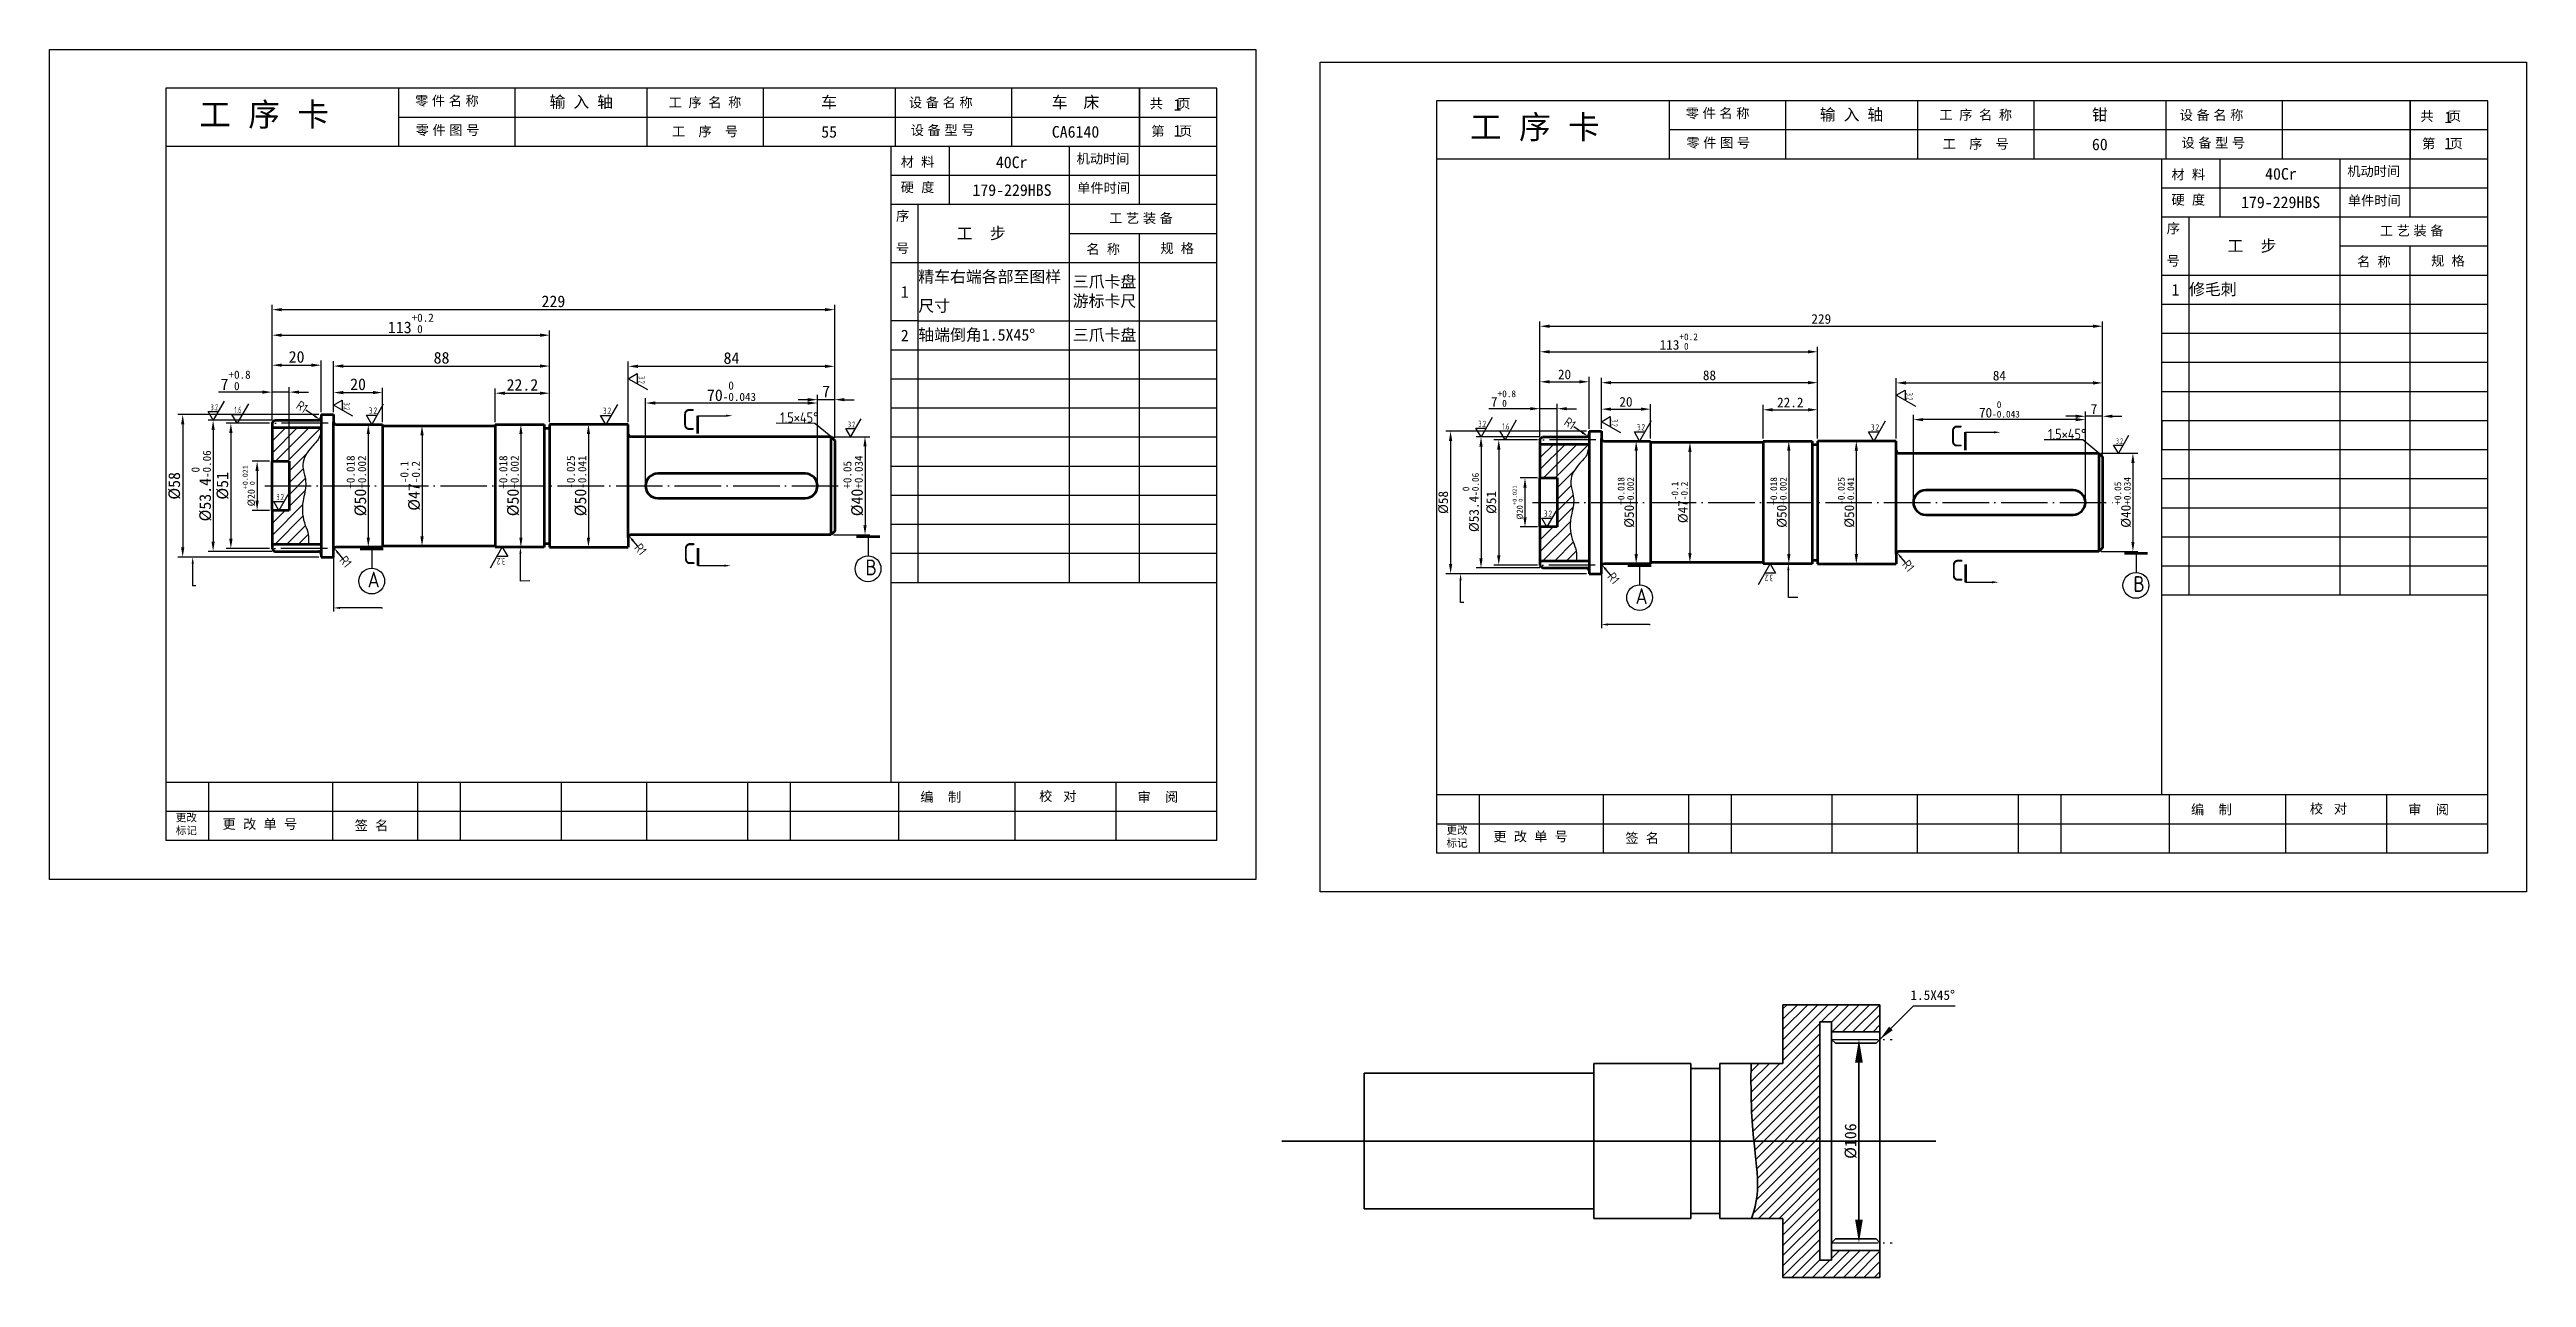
# Model space of a CAD drawing. Header units: millimetres. Extents: x -768 to 1998, y -1210 to -137.
# Drawn here: x 1360 to 1998, y -868 to -551 of the extents above; entities that cross this region are included whole.
import ezdxf

# ---------------------------------------------------------------- set-up
doc = ezdxf.new("R2010")
doc.units = ezdxf.units.MM
doc.header["$LTSCALE"] = 0.5
doc.header["$MEASUREMENT"] = 0
doc.linetypes.add('ACAD_ISO04W100', pattern=[30, 24, -3, 0, -3])
doc.layers.add('bx', color=4, linetype='Continuous', plot=False)
doc.layers.add('xi', color=7, linetype='Continuous', lineweight=35)
doc.layers.add('粗实线', color=7, linetype='Continuous', lineweight=70)
for name, color, linetype in [('中心线', 255, 'ACAD_ISO04W100'), ('剖面线', 2, 'Continuous'), ('尺寸标注', 255, 'Continuous'), ('标注线', 3, 'Continuous'), ('细实线', 255, 'Continuous')]:
    doc.layers.add(name, color=color, linetype=linetype)
doc.styles.add('biaozhu', font='gbenor.shx', dxfattribs={"height": 5, "bigfont": 'gbcbig.shx'})
doc.styles.add('gbcbig1', font='gbenor.shx', dxfattribs={"width": 0.7, "height": 5, "bigfont": 'gbcbig.shx'})
doc.styles.get("Standard").update_dxf_attribs({"font": '', "height": 2.5})
doc.styles.get('Standard').set_extended_font_data('SimSun')
doc.dimstyles.new('ISO-25', dxfattribs={"dimtxt": 2.5, "dimasz": 2.5, "dimexe": 1.25, "dimexo": 0.625, "dimtad": 1, "dimdsep": 46, "dimtxsty": 'Standard', "dimcen": 2.5, "dimadec": 0, "dimazin": 0, "dimtp": 0.5, "dimtm": 0.3, "dimtfac": 1, "dimtmove": 0, "dimatfit": 3, "dimfxl": 1, "dimarcsym": 0})
doc.dimstyles.new('zhijingbiaozhu', dxfattribs={"dimtxt": 4, "dimasz": 4, "dimexe": 1.25, "dimexo": 0.625, "dimtad": 1, "dimtxsty": 'Standard', "dimcen": 2.5, "dimadec": 0, "dimazin": 0, "dimtfac": 1, "dimtmove": 0, "dimatfit": 3, "dimfxl": 1, "dimarcsym": 0})

msp = doc.modelspace()

# ---------------------------------------------------------------- texts
at = {"color": 0, "linetype": 'ByBlock', "attachment_point": 1}
for s, insert, char_height, width in [('{\\fￋￎￌ￥|b0|i0|c134|p2;工  序  卡}', (1398.24331, -564.72376), 6, 58.6449659), ('{\\fￋￎￌ￥|b0|i0|c134|p2;共    页}', (1643.28824, -563.64544), 2.5, 17.6706), ('{\\fￋￎￌ￥|b0|i0|c134|p2;工  序  卡}', (1725.87091, -567.95591), 6, 58.6449659), ('{\\fￋￎￌ￥|b0|i0|c134|p2;共    页}', (1970.91583, -566.87758), 2.5, 17.6706), ('{\\fￋￎￌ￥|b0|i0|c134|p2;第    页}', (1643.71923, -570.74852), 2.5, 18.5326), ('{\\fￋￎￌ￥|b0|i0|c134|p2;第    页}', (1971.34682, -573.98066), 2.5, 18.5326), ('{\\fￋￎￌ￥|b0|i0|c134|p2;机动时间}', (1624.4519, -577.87288), 2.5, 18), ('{\\fￋￎￌ￥|b0|i0|c134|p2;机动时间}', (1952.0795, -581.10503), 2.5, 18), ('{\\fￋￎￌ￥|b0|i0|c134|p2;单件时间}', (1624.58828, -585.41679), 2.5, 18), ('{\\fￋￎￌ￥|b0|i0|c134|p2;单件时间}', (1952.21587, -588.64893), 2.5, 18), ('{\\fￋￎￌ￥|b0|i0|c134|p2;工    步}', (1593.54038, -596.87326), 3, 28.7499), ('{\\fￋￎￌ￥|b0|i0|c134|p2;工    步}', (1921.16797, -600.1054), 3, 28.7499)]:
    msp.add_mtext(s, dxfattribs=dict(at, insert=insert, char_height=char_height, width=width))
at = {"color": 0, "linetype": 'ByBlock', "lineweight": 30, "attachment_point": 1}
for s, insert, char_height, width in [('\\fￋￎￌ￥|b0|i0|c134|p2;零 件 名 称', (1453.88568, -562.92464), 2.5, 36.6), ('\\fￋￎￌ￥|b0|i0|c134|p2;零 件 名 称', (1781.51327, -566.15678), 2.5, 36.6), ('\\fￋￎￌ￥|b0|i0|c134|p2;零 件 图 号', (1454.04563, -570.50675), 2.5, 30), ('\\fￋￎￌ￥|b0|i0|c134|p2;设 备 型 号', (1581.69282, -570.53053), 2.5, 29.4), ('\\fￋￎￌ￥|b0|i0|c134|p2;零 件 图 号', (1781.67322, -573.73889), 2.5, 30), ('\\fￋￎￌ￥|b0|i0|c134|p2;设 备 型 号', (1909.32041, -573.76267), 2.5, 29.4), ('{\\fￋￎￌ￥|b0|i0|c134|p2;材  料}', (1579.10969, -578.70344), 2.5, 15), ('{\\fￋￎￌ￥|b0|i0|c134|p2;硬  度}', (1579.10969, -585.22391), 2.5, 14.2145265), ('{\\fￋￎￌ￥|b0|i0|c134|p2;材  料}', (1906.73728, -581.93558), 2.5, 15), ('{\\fￋￎￌ￥|b0|i0|c134|p2;序\\P\\P号}', (1577.87557, -592.63425), 2.5, 5.073), ('{\\fￋￎￌ￥|b0|i0|c134|p2;工 艺 装 备}', (1632.85193, -593.20732), 2.5, 38.2164), ('{\\fￋￎￌ￥|b0|i0|c134|p2;硬  度}', (1906.73728, -588.45605), 2.5, 14.2145265), ('{\\fￋￎￌ￥|b0|i0|c134|p2;序\\P\\P号}', (1905.50317, -595.86639), 2.5, 5.073), ('{\\fￋￎￌ￥|b0|i0|c134|p2;工 艺 装 备}', (1960.47952, -596.43946), 2.5, 38.2164), ('{\\fￋￎￌ￥|b0|i0|c134|p2;名  称}', (1626.9682, -601.17712), 2.5, 17.7554), ('{\\fￋￎￌ￥|b0|i0|c134|p2;规  格}', (1646.04165, -600.97361), 2.5, 29.7614), ('{\\fￋￎￌ￥|b0|i0|c134|p2;名  称}', (1954.5958, -604.40927), 2.5, 17.7554), ('{\\fￋￎￌ￥|b0|i0|c134|p2;规  格}', (1973.66925, -604.20575), 2.5, 29.7614), ('{\\fￋￎￌ￥|b0|i0|c134|p2;编    制}', (1584.1428, -742.47357), 2.5, 30), ('{\\fￋￎￌ￥|b0|i0|c134|p2;校   对}', (1614.79129, -742.25766), 2.5, 26), ('{\\fￋￎￌ￥|b0|i0|c134|p2;审    阅}', (1640.1428, -742.47357), 2.5, 26), ('{\\fￋￎￌ￥|b0|i0|c134|p2;编    制}', (1911.77039, -745.70571), 2.5, 30), ('{\\fￋￎￌ￥|b0|i0|c134|p2;校   对}', (1942.41888, -745.4898), 2.5, 26), ('{\\fￋￎￌ￥|b0|i0|c134|p2;审    阅}', (1967.77039, -745.70571), 2.5, 26), ('{\\fￋￎￌ￥|b0|i0|c134|p2;更改\\P标记}', (1392.19052, -748.02478), 2, 9), ('{\\fￋￎￌ￥|b0|i0|c134|p2;更  改  单  号}', (1404.2658, -749.4406), 2.5, 30.9400451), ('{\\fￋￎￌ￥|b0|i0|c134|p2;签  名}', (1438.32105, -749.82439), 2.5, 18.2414), ('{\\fￋￎￌ￥|b0|i0|c134|p2;更改\\P标记}', (1719.81811, -751.25692), 2, 9), ('{\\fￋￎￌ￥|b0|i0|c134|p2;更  改  单  号}', (1731.8934, -752.67275), 2.5, 30.9400451), ('{\\fￋￎￌ￥|b0|i0|c134|p2;签  名}', (1765.94864, -753.05654), 2.5, 18.2414)]:
    msp.add_mtext(s, dxfattribs=dict(at, insert=insert, char_height=char_height, width=width))
for s, insert, char_height, width, attachment_point in [('{\\fKaiTi_GB2312|b0|i0|c134|p49;输 入 轴}', (1496.73705, -564.62751), 3, 34, 5), ('工 序 名 称', (1528.6428, -564.72357), 2.5, 30, 5), ('1', (1649.46361, -563.70737), 3, 6.1620423, 1), ('{\\fKaiTi_GB2312|b0|i0|c134|p49;输 入 轴}', (1824.24589, -567.90749), 3, 34, 5), ('工 序 名 称', (1856.27039, -567.95571), 2.5, 30, 5), ('1', (1977.09121, -566.93951), 3, 6.1620423, 1), ('工  序  号', (1528.6428, -572.22357), 2.5, 30, 5), ('1', (1649.42943, -570.43791), 3, 6.1620423, 1), ('工  序  号', (1856.27039, -575.45571), 2.5, 30, 5), ('1', (1977.05702, -573.67005), 3, 6.1620423, 1), ('40Cr', (1607.71877, -580.07764), 3, 31, 5), ('40Cr', (1934.96427, -583.05982), 3, 31, 5)]:
    msp.add_mtext(s, dxfattribs=dict(insert=insert, char_height=char_height, width=width, attachment_point=attachment_point))
at = {"color": 0, "linetype": 'ByBlock', "lineweight": 40, "char_height": 2.5, "width": 26.4, "attachment_point": 1}
for insert in [(1581.2242, -563.37916), (1908.85179, -566.61131)]:
    msp.add_mtext('\\fￋￎￌ￥|b0|i0|c134|p2;设 备 名 称', dxfattribs=dict(at, insert=insert))
at = {"layer": 'xi'}
for s, insert, char_height, width, attachment_point in [('{\\fKaiTi_GB2312|b0|i0|c134|p49;车}', (1560.6428, -564.72357), 3, 34, 5), ('{\\fKaiTi_GB2312|b0|i0|c134|p49;车  床}', (1624.17799, -564.72227), 3, 33, 5), ('{\\fKaiTi_GB2312|b0|i0|c134|p49;钳}', (1888.27039, -567.95571), 3, 34, 5), ('55', (1560.6428, -572.22357), 3, 34, 5), ('CA6140', (1624.17799, -572.22227), 3, 33, 5), ('60', (1888.27039, -575.45571), 3, 34, 5), ('179-229HBS', (1607.79211, -587.24575), 3, 31, 5), ('179-229HBS', (1934.88211, -590.39208), 3, 31, 5), ('1', (1580.1428, -613.47357), 3, 7, 5), ('{\\fKaiTi_GB2312|b0|i0|c134|p49;精车右端各部至图样}', (1583.6428, -609.72357), 3, 39, 4), ('{\\fKaiTi_GB2312|b0|i0|c134|p49;三爪卡盘\\P游标卡尺}', (1631.6428, -613.47357), 3, 18, 5), ('1', (1907.77039, -612.95571), 3, 7, 5), ('{\\fKaiTi_GB2312|b0|i0|c134|p49;修毛刺}', (1911.27039, -612.95571), 3, 39, 4), ('{\\fKaiTi_GB2312|b0|i0|c134|p49;尺寸}', (1583.6428, -617.22357), 3, 39, 4), ('2', (1580.1428, -624.72357), 3, 7, 5), ('{\\fKaiTi_GB2312|b0|i0|c134|p49;轴端倒角}1.5X45%%D', (1583.6428, -624.72357), 3, 39, 4), ('1.5X45%%D', (1845.1803, -794.82891), 2.5, 11.5692359, 5)]:
    msp.add_mtext(s, dxfattribs=dict(at, insert=insert, char_height=char_height, width=width, attachment_point=attachment_point))
at = {"layer": 'xi', "insert": (1824.03907, -832.46184), "char_height": 3, "attachment_point": 5, "rotation": 90}
msp.add_mtext('%%C106', dxfattribs=at)
at = {"layer": '尺寸标注', "color": 0, "insert": (1631.6428, -624.72357), "char_height": 3, "width": 18, "attachment_point": 5}
msp.add_mtext('{\\fKaiTi_GB2312|b0|i0|c134|p49;三爪卡盘}', dxfattribs=at)
at = {"layer": '标注线', "attachment_point": 1, "style": 'gbcbig1'}
for insert, char_height, rotation in [((1513.12792, -635.1548), 1.613023, 270), ((1437.06541, -641.97969), 1.592584, 270), ((1840.03009, -639.43322), 1.613023, 270), ((1763.96758, -646.2581), 1.592584, 270), ((1477.11712, -683.78784), 1.690602, 180), ((1804.0193, -688.06625), 1.690602, 180)]:
    msp.add_mtext_dynamic_manual_height_columns('3.2', width=18.0586218, gutter_width=25, heights=[0], dxfattribs=dict(at, insert=insert, char_height=char_height, rotation=rotation))
at = {"layer": '标注线', "attachment_point": 1}
for s, width, gutter_width, insert, char_height, style in [('1.6', 18.0586218, 25, (1407.31694, -643.09178), 1.608128, 'gbcbig1'), ('3.2', 18.0586218, 25, (1442.00636, -643.27386), 1.656573, 'gbcbig1'), ('3.2', 18.0586218, 25, (1502.37582, -643.31084), 1.642578, 'gbcbig1'), ('C', 17.408018, 12.5, (1522.77538, -643.6711), 5.40419, 'biaozhu'), ('1.5×45%%D', 22.1127015, 12.5, (1548.03004, -644.50336), 2.702093, 'biaozhu'), ('3.2', 18.0586218, 25, (1565.51105, -646.93673), 1.465241, 'gbcbig1'), ('1.6', 18.0586218, 25, (1734.21912, -647.3702), 1.608128, 'gbcbig1'), ('3.2', 18.0586218, 25, (1768.90853, -647.55228), 1.656573, 'gbcbig1'), ('3.2', 18.0586218, 25, (1829.27799, -647.58925), 1.642578, 'gbcbig1'), ('C', 17.408018, 12.5, (1849.67756, -647.94952), 5.40419, 'biaozhu'), ('1.5×45%%D', 22.1127015, 12.5, (1874.93221, -648.78178), 2.702093, 'biaozhu'), ('3.2', 18.0586218, 25, (1892.41322, -651.21514), 1.465241, 'gbcbig1'), ('3.2', 18.0586218, 25, (1418.09006, -665.57187), 1.605303, 'gbcbig1'), ('3.2', 18.0586218, 25, (1744.99223, -669.85029), 1.605303, 'gbcbig1'), ('C', 53.9498981, 12.5, (1522.98126, -678.27259), 5.40419, 'biaozhu'), ('B', 65.4056732, 12.5, (1570.01893, -682.49667), 4.05314, 'biaozhu'), ('C', 53.9498981, 12.5, (1849.88344, -682.55101), 5.40419, 'biaozhu'), ('A', 49.2060586, 12.5, (1441.6532, -685.63225), 4.05314, 'biaozhu'), ('B', 65.4056732, 12.5, (1896.9211, -686.77508), 4.05314, 'biaozhu'), ('A', 49.2060586, 12.5, (1768.55537, -689.91066), 4.05314, 'biaozhu')]:
    msp.add_mtext_dynamic_manual_height_columns(s, width=width, gutter_width=gutter_width, heights=[0], dxfattribs=dict(at, insert=insert, char_height=char_height, style=style))
at = {"layer": '标注线', "char_height": 2.364331, "attachment_point": 5, "style": 'biaozhu'}
for insert, rotation in [((1424.7616, -643.0925), 326.49272347), ((1751.66378, -647.37091), 326.49272347), ((1435.98774, -683.04378), 308.93336693), ((1512.0204, -679.85125), 308.93336693), ((1838.92257, -684.12966), 308.93336693), ((1762.88991, -687.3222), 308.93336693)]:
    msp.add_mtext('R1', dxfattribs=dict(at, insert=insert, rotation=rotation))

# ---------------------------------------------------------------- blocks, each defined once
blk = doc.blocks.new('gxk1')
at = {"linetype": 'Continuous'}
for p, q in [((84, 7.5), (0, 7.5)), ((0, 0), (0, 7.5)), ((7, 0), (7, 7.5)), ((46, 0), (46, 7.5)), ((64, 0), (64, 7.5)), ((84, 0), (84, 7.5)), ((84, 0), (0, 0))]:
    blk.add_line(p, q, dxfattribs=at)
at = {"linetype": 'Continuous', "flags": 8}
for tag, p in [('XH', (0, 0)), ('GB', (7, 0)), ('MC', (46, 0)), ('GG', (64, 0))]:
    blk.add_attdef(tag, p, '', height=7, dxfattribs=at)
blk = doc.blocks.new('*D197')
at = {"layer": 'Defpoints', "color": 0, "transparency": 16777216}
for p in [(1417.01, -657.15), (1413.16, -669.81), (1417.01, -669.81)]:
    blk.add_point(p, dxfattribs=at)
at = {"layer": '标注线', "color": 0, "lineweight": -2, "transparency": 16777216}
for p, q in [((1416.39, -657.15), (1411.91, -657.15)), ((1413.16, -659.65), (1413.16, -667.31)), ((1416.39, -669.81), (1411.91, -669.81))]:
    blk.add_line(p, q, dxfattribs=at)
at = {"layer": '标注线', "color": 0, "transparency": 16777216}
for points in [[(1412.74, -659.65), (1413.58, -659.65), (1413.16, -657.15)], [(1412.74, -667.31), (1413.58, -667.31), (1413.16, -669.81)]]:
    blk.add_solid(points, dxfattribs=at)
at = {"layer": '标注线', "color": 0, "transparency": 16777216, "insert": (1411.04, -663.48), "char_height": 3, "attachment_point": 5, "rotation": 90}
blk.add_mtext('{\\H0.625x;%%C20\\H0.7x;\\S+0.021^  0;}', dxfattribs=at)
blk = doc.blocks.new('*D198')
at = {"layer": 'Defpoints', "color": 0, "transparency": 16777216}
for p in [(1417.01, -647.34), (1406.4, -679.64), (1417.01, -679.64)]:
    blk.add_point(p, dxfattribs=at)
at = {"layer": '标注线', "color": 0, "lineweight": -2, "transparency": 16777216}
for p, q in [((1416.39, -647.34), (1405.15, -647.34)), ((1406.4, -649.84), (1406.4, -677.14)), ((1416.39, -679.64), (1405.15, -679.64))]:
    blk.add_line(p, q, dxfattribs=at)
at = {"layer": '标注线', "color": 0, "transparency": 16777216}
for points in [[(1405.98, -649.84), (1406.82, -649.84), (1406.4, -647.34)], [(1405.98, -677.14), (1406.82, -677.14), (1406.4, -679.64)]]:
    blk.add_solid(points, dxfattribs=at)
at = {"layer": '标注线', "color": 0, "transparency": 16777216, "insert": (1404.27, -663.49), "char_height": 3, "attachment_point": 5, "rotation": 90}
blk.add_mtext('%%C51', dxfattribs=at)
blk = doc.blocks.new('*D199')
at = {"layer": 'Defpoints', "color": 0, "transparency": 16777216}
for p in [(1417.64, -646.58), (1401.82, -680.39), (1417.64, -680.39)]:
    blk.add_point(p, dxfattribs=at)
at = {"layer": '标注线', "color": 0, "lineweight": -2, "transparency": 16777216}
for p, q in [((1417.02, -646.58), (1400.57, -646.58)), ((1401.82, -649.08), (1401.82, -677.89)), ((1417.02, -680.39), (1400.57, -680.39))]:
    blk.add_line(p, q, dxfattribs=at)
at = {"layer": '标注线', "color": 0, "transparency": 16777216}
for points in [[(1401.4, -649.08), (1402.23, -649.08), (1401.82, -646.58)], [(1401.4, -677.89), (1402.23, -677.89), (1401.82, -680.39)]]:
    blk.add_solid(points, dxfattribs=at)
at = {"layer": '标注线', "color": 0, "transparency": 16777216, "insert": (1398.8, -663.49), "char_height": 3, "attachment_point": 5, "rotation": 90}
blk.add_mtext('%%C53.4{\\H0.7x;\\S 0^ -0.06;}', dxfattribs=at)
blk = doc.blocks.new('*D200')
at = {"layer": 'Defpoints', "color": 0, "transparency": 16777216}
for p in [(1429.68, -645.12), (1393.98, -681.86), (1429.68, -681.86)]:
    blk.add_point(p, dxfattribs=at)
at = {"layer": '标注线', "color": 0, "lineweight": -2, "transparency": 16777216}
for p, q in [((1429.05, -645.12), (1392.73, -645.12)), ((1393.98, -647.62), (1393.98, -679.36)), ((1429.05, -681.86), (1392.73, -681.86))]:
    blk.add_line(p, q, dxfattribs=at)
at = {"layer": '标注线', "color": 0, "transparency": 16777216}
for points in [[(1393.56, -647.62), (1394.4, -647.62), (1393.98, -645.12)], [(1393.56, -679.36), (1394.4, -679.36), (1393.98, -681.86)]]:
    blk.add_solid(points, dxfattribs=at)
at = {"layer": '标注线', "color": 0, "transparency": 16777216, "insert": (1391.85, -663.49), "char_height": 3, "attachment_point": 5, "rotation": 90}
blk.add_mtext('%%C58', dxfattribs=at)
blk = doc.blocks.new('*D201')
at = {"layer": 'Defpoints', "color": 0, "transparency": 16777216}
for p in [(1421.44, -639.32), (1417.01, -647.21), (1421.44, -657.15)]:
    blk.add_point(p, dxfattribs=at)
at = {"layer": '标注线', "color": 0, "lineweight": -2, "transparency": 16777216}
for p, q in [((1417.01, -646.58), (1417.01, -638.07)), ((1421.44, -656.52), (1421.44, -638.07)), ((1414.51, -639.32), (1403.22, -639.32)), ((1421.44, -639.32), (1417.01, -639.32)), ((1423.94, -639.32), (1426.44, -639.32))]:
    blk.add_line(p, q, dxfattribs=at)
at = {"layer": '标注线', "color": 0, "transparency": 16777216}
for points in [[(1414.51, -638.9), (1414.51, -639.73), (1417.01, -639.32)], [(1423.94, -638.9), (1423.94, -639.73), (1421.44, -639.32)]]:
    blk.add_solid(points, dxfattribs=at)
at = {"layer": '标注线', "color": 0, "transparency": 16777216, "insert": (1407.62, -636.29), "char_height": 3, "attachment_point": 5}
blk.add_mtext('7{\\H0.7x;\\S+0.8^  0;}', dxfattribs=at)
blk = doc.blocks.new('*D202')
at = {"layer": 'Defpoints', "color": 0, "transparency": 16777216}
for p in [(1429.68, -632.38), (1417.01, -647.21), (1429.68, -645.12)]:
    blk.add_point(p, dxfattribs=at)
at = {"layer": '标注线', "color": 0, "lineweight": -2, "transparency": 16777216}
for p, q in [((1417.01, -646.58), (1417.01, -631.13)), ((1429.68, -644.5), (1429.68, -631.13)), ((1419.51, -632.38), (1427.18, -632.38))]:
    blk.add_line(p, q, dxfattribs=at)
at = {"layer": '标注线', "color": 0, "transparency": 16777216}
for points in [[(1419.51, -631.96), (1419.51, -632.79), (1417.01, -632.38)], [(1427.18, -631.96), (1427.18, -632.79), (1429.68, -632.38)]]:
    blk.add_solid(points, dxfattribs=at)
at = {"layer": '标注线', "color": 0, "transparency": 16777216, "insert": (1423.34, -630.25), "char_height": 3, "attachment_point": 5}
blk.add_mtext('20', dxfattribs=at)
blk = doc.blocks.new('*D203')
at = {"layer": 'Defpoints', "color": 0, "transparency": 16777216}
for p in [(1445.52, -639.44), (1432.86, -645.12), (1445.52, -647.65)]:
    blk.add_point(p, dxfattribs=at)
at = {"layer": '标注线', "color": 0, "lineweight": -2, "transparency": 16777216}
for p, q in [((1432.86, -644.5), (1432.86, -638.19)), ((1445.52, -647.03), (1445.52, -638.19)), ((1435.36, -639.44), (1443.02, -639.44))]:
    blk.add_line(p, q, dxfattribs=at)
at = {"layer": '标注线', "color": 0, "transparency": 16777216}
for points in [[(1435.36, -639.02), (1435.36, -639.85), (1432.86, -639.44)], [(1443.02, -639.02), (1443.02, -639.85), (1445.52, -639.44)]]:
    blk.add_solid(points, dxfattribs=at)
at = {"layer": '标注线', "color": 0, "transparency": 16777216, "insert": (1439.19, -637.31), "char_height": 3, "attachment_point": 5}
blk.add_mtext('20', dxfattribs=at)
blk = doc.blocks.new('*D204')
at = {"layer": 'Defpoints', "color": 0, "transparency": 16777216}
for p in [(1488.59, -632.6), (1432.86, -644.7), (1488.59, -647.65)]:
    blk.add_point(p, dxfattribs=at)
at = {"layer": '标注线', "color": 0, "lineweight": -2, "transparency": 16777216}
for p, q in [((1432.86, -644.08), (1432.86, -631.35)), ((1488.59, -647.03), (1488.59, -631.35)), ((1435.36, -632.6), (1486.09, -632.6))]:
    blk.add_line(p, q, dxfattribs=at)
at = {"layer": '标注线', "color": 0, "transparency": 16777216}
for points in [[(1435.36, -632.18), (1435.36, -633.02), (1432.86, -632.6)], [(1486.09, -632.18), (1486.09, -633.02), (1488.59, -632.6)]]:
    blk.add_solid(points, dxfattribs=at)
at = {"layer": '标注线', "color": 0, "transparency": 16777216, "insert": (1460.72, -630.48), "char_height": 3, "attachment_point": 5}
blk.add_mtext('88', dxfattribs=at)
blk = doc.blocks.new('*D205')
at = {"layer": 'Defpoints', "color": 0, "transparency": 16777216}
for p in [(1488.59, -639.6), (1474.54, -647.65), (1488.59, -647.65)]:
    blk.add_point(p, dxfattribs=at)
at = {"layer": '标注线', "color": 0, "lineweight": -2, "transparency": 16777216}
for p, q in [((1474.54, -647.03), (1474.54, -638.35)), ((1488.59, -647.03), (1488.59, -638.35)), ((1477.04, -639.6), (1486.09, -639.6))]:
    blk.add_line(p, q, dxfattribs=at)
at = {"layer": '标注线', "color": 0, "transparency": 16777216}
for points in [[(1477.04, -639.18), (1477.04, -640.01), (1474.54, -639.6)], [(1486.09, -639.18), (1486.09, -640.01), (1488.59, -639.6)]]:
    blk.add_solid(points, dxfattribs=at)
at = {"layer": '标注线', "color": 0, "transparency": 16777216, "insert": (1481.56, -637.47), "char_height": 3, "attachment_point": 5}
blk.add_mtext('22.2', dxfattribs=at)
blk = doc.blocks.new('*D206')
at = {"layer": 'Defpoints', "color": 0, "transparency": 16777216}
for p in [(1488.59, -624.64), (1417.01, -647.21), (1488.59, -647.65)]:
    blk.add_point(p, dxfattribs=at)
at = {"layer": '标注线', "color": 0, "lineweight": -2, "transparency": 16777216}
for p, q in [((1417.01, -646.58), (1417.01, -623.39)), ((1419.51, -624.64), (1486.09, -624.64)), ((1488.59, -647.03), (1488.59, -623.39))]:
    blk.add_line(p, q, dxfattribs=at)
at = {"layer": '标注线', "color": 0, "transparency": 16777216}
for points in [[(1419.51, -624.22), (1419.51, -625.06), (1417.01, -624.64)], [(1486.09, -624.22), (1486.09, -625.06), (1488.59, -624.64)]]:
    blk.add_solid(points, dxfattribs=at)
at = {"layer": '标注线', "color": 0, "transparency": 16777216, "insert": (1452.8, -621.62), "char_height": 3, "attachment_point": 5}
blk.add_mtext('113{\\H0.7x;\\S+0.2^  0;}', dxfattribs=at)
blk = doc.blocks.new('*D207')
at = {"layer": 'Defpoints', "color": 0, "transparency": 16777216}
for p in [(1562.08, -618.05), (1417.01, -647.21), (1562.08, -651.77)]:
    blk.add_point(p, dxfattribs=at)
at = {"layer": '标注线', "color": 0, "lineweight": -2, "transparency": 16777216}
for p, q in [((1417.01, -646.58), (1417.01, -616.8)), ((1419.51, -618.05), (1559.58, -618.05)), ((1562.08, -651.15), (1562.08, -616.8))]:
    blk.add_line(p, q, dxfattribs=at)
at = {"layer": '标注线', "color": 0, "transparency": 16777216}
for points in [[(1419.51, -617.64), (1419.51, -618.47), (1417.01, -618.05)], [(1559.58, -617.64), (1559.58, -618.47), (1562.08, -618.05)]]:
    blk.add_solid(points, dxfattribs=at)
at = {"layer": '标注线', "color": 0, "transparency": 16777216, "insert": (1489.55, -615.93), "char_height": 3, "attachment_point": 5}
blk.add_mtext('229', dxfattribs=at)
blk = doc.blocks.new('*D208')
at = {"layer": 'Defpoints', "color": 0, "transparency": 16777216}
for p in [(1562.08, -632.67), (1508.87, -647.65), (1562.08, -651.77)]:
    blk.add_point(p, dxfattribs=at)
at = {"layer": '标注线', "color": 0, "lineweight": -2, "transparency": 16777216}
for p, q in [((1508.87, -647.03), (1508.87, -631.42)), ((1562.08, -651.15), (1562.08, -631.42)), ((1511.37, -632.67), (1559.58, -632.67))]:
    blk.add_line(p, q, dxfattribs=at)
at = {"layer": '标注线', "color": 0, "transparency": 16777216}
for points in [[(1511.37, -632.26), (1511.37, -633.09), (1508.87, -632.67)], [(1559.58, -632.26), (1559.58, -633.09), (1562.08, -632.67)]]:
    blk.add_solid(points, dxfattribs=at)
at = {"layer": '标注线', "color": 0, "transparency": 16777216, "insert": (1535.47, -630.55), "char_height": 3, "attachment_point": 5}
blk.add_mtext('84', dxfattribs=at)
blk = doc.blocks.new('*D209')
at = {"layer": 'Defpoints', "color": 0, "transparency": 16777216}
for p in [(1513.31, -642.13), (1513.31, -663.49), (1557.64, -663.49)]:
    blk.add_point(p, dxfattribs=at)
at = {"layer": '标注线', "color": 0, "lineweight": -2, "transparency": 16777216}
for p, q in [((1513.31, -662.87), (1513.31, -640.88)), ((1555.14, -642.13), (1515.81, -642.13)), ((1557.64, -662.86), (1557.64, -640.88))]:
    blk.add_line(p, q, dxfattribs=at)
at = {"layer": '标注线', "color": 0, "transparency": 16777216}
for points in [[(1515.81, -641.72), (1515.81, -642.55), (1513.31, -642.13)], [(1555.14, -641.72), (1555.14, -642.55), (1557.64, -642.13)]]:
    blk.add_solid(points, dxfattribs=at)
at = {"layer": '标注线', "color": 0, "transparency": 16777216, "insert": (1535.47, -639.11), "char_height": 3, "attachment_point": 5}
blk.add_mtext('70{\\H0.7x;\\S 0^ -0.043;}', dxfattribs=at)
blk = doc.blocks.new('*D210')
at = {"layer": 'Defpoints', "color": 0, "transparency": 16777216}
for p in [(1557.64, -641.27), (1557.64, -651.77), (1562.08, -651.77)]:
    blk.add_point(p, dxfattribs=at)
at = {"layer": '标注线', "color": 0, "lineweight": -2, "transparency": 16777216}
for p, q in [((1555.14, -641.27), (1552.64, -641.27)), ((1557.64, -651.15), (1557.64, -640.02)), ((1562.08, -641.27), (1557.64, -641.27)), ((1562.08, -651.15), (1562.08, -640.02)), ((1564.58, -641.27), (1567.08, -641.27))]:
    blk.add_line(p, q, dxfattribs=at)
at = {"layer": '标注线', "color": 0, "transparency": 16777216}
for points in [[(1555.14, -640.85), (1555.14, -641.69), (1557.64, -641.27)], [(1564.58, -640.85), (1564.58, -641.69), (1562.08, -641.27)]]:
    blk.add_solid(points, dxfattribs=at)
at = {"layer": '标注线', "color": 0, "transparency": 16777216, "insert": (1559.86, -639.14), "char_height": 3, "attachment_point": 5}
blk.add_mtext('7', dxfattribs=at)
blk = doc.blocks.new('*D211')
at = {"layer": 'Defpoints', "color": 0, "transparency": 16777216}
for p in [(1441.83, -647.65), (1441.83, -679.32), (1441.83, -679.32)]:
    blk.add_point(p, dxfattribs=at)
at = {"layer": '标注线', "color": 0, "lineweight": -2, "transparency": 16777216}
for p, q in [((1441.21, -647.65), (1440.58, -647.65)), ((1441.83, -650.15), (1441.83, -676.82)), ((1441.21, -679.32), (1440.58, -679.32))]:
    blk.add_line(p, q, dxfattribs=at)
at = {"layer": '标注线', "color": 0, "transparency": 16777216}
for points in [[(1441.41, -650.15), (1442.25, -650.15), (1441.83, -647.65)], [(1441.41, -676.82), (1442.25, -676.82), (1441.83, -679.32)]]:
    blk.add_solid(points, dxfattribs=at)
at = {"layer": '标注线', "color": 0, "transparency": 16777216, "insert": (1438.81, -663.49), "char_height": 3, "attachment_point": 5, "rotation": 90}
blk.add_mtext('%%C50{\\H0.7x;\\S+0.018^ +0.002;}', dxfattribs=at)
blk = doc.blocks.new('*D212')
at = {"layer": 'Defpoints', "color": 0, "transparency": 16777216}
for p in [(1459.19, -647.97), (1455.68, -679.01), (1459.19, -679.01)]:
    blk.add_point(p, dxfattribs=at)
at = {"layer": '标注线', "color": 0, "lineweight": -2, "transparency": 16777216}
for p, q in [((1458.57, -647.97), (1454.43, -647.97)), ((1455.68, -650.47), (1455.68, -676.51)), ((1458.57, -679.01), (1454.43, -679.01))]:
    blk.add_line(p, q, dxfattribs=at)
at = {"layer": '标注线', "color": 0, "transparency": 16777216}
for points in [[(1455.26, -650.47), (1456.1, -650.47), (1455.68, -647.97)], [(1455.26, -676.51), (1456.1, -676.51), (1455.68, -679.01)]]:
    blk.add_solid(points, dxfattribs=at)
at = {"layer": '标注线', "color": 0, "transparency": 16777216, "insert": (1452.66, -663.49), "char_height": 3, "attachment_point": 5, "rotation": 90}
blk.add_mtext('%%C47{\\H0.7x;\\S-0.1^ -0.2;}', dxfattribs=at)
blk = doc.blocks.new('*D213')
at = {"layer": 'Defpoints', "color": 0, "transparency": 16777216}
for p in [(1481.17, -647.65), (1481.17, -679.32), (1481.17, -679.32)]:
    blk.add_point(p, dxfattribs=at)
at = {"layer": '标注线', "color": 0, "lineweight": -2, "transparency": 16777216}
for p, q in [((1480.55, -647.65), (1479.92, -647.65)), ((1481.17, -650.15), (1481.17, -676.82)), ((1480.55, -679.32), (1479.92, -679.32))]:
    blk.add_line(p, q, dxfattribs=at)
at = {"layer": '标注线', "color": 0, "transparency": 16777216}
for points in [[(1480.76, -650.15), (1481.59, -650.15), (1481.17, -647.65)], [(1480.76, -676.82), (1481.59, -676.82), (1481.17, -679.32)]]:
    blk.add_solid(points, dxfattribs=at)
at = {"layer": '标注线', "color": 0, "transparency": 16777216, "insert": (1478.16, -663.49), "char_height": 3, "attachment_point": 5, "rotation": 90}
blk.add_mtext('%%C50{\\H0.7x;\\S+0.018^ +0.002;}', dxfattribs=at)
blk = doc.blocks.new('*D214')
at = {"layer": 'Defpoints', "color": 0, "transparency": 16777216}
for p in [(1503.09, -647.65), (1498.59, -679.32), (1503.09, -679.32)]:
    blk.add_point(p, dxfattribs=at)
at = {"layer": '标注线', "color": 0, "lineweight": -2, "transparency": 16777216}
for p, q in [((1502.46, -647.65), (1497.34, -647.65)), ((1498.59, -650.15), (1498.59, -676.82)), ((1502.46, -679.32), (1497.34, -679.32))]:
    blk.add_line(p, q, dxfattribs=at)
at = {"layer": '标注线', "color": 0, "transparency": 16777216}
for points in [[(1498.17, -650.15), (1499.01, -650.15), (1498.59, -647.65)], [(1498.17, -676.82), (1499.01, -676.82), (1498.59, -679.32)]]:
    blk.add_solid(points, dxfattribs=at)
at = {"layer": '标注线', "color": 0, "transparency": 16777216, "insert": (1495.57, -663.49), "char_height": 3, "attachment_point": 5, "rotation": 90}
blk.add_mtext('%%C50{\\H0.7x;\\S-0.025^ -0.041;}', dxfattribs=at)
blk = doc.blocks.new('*D215')
at = {"layer": 'Defpoints', "color": 0, "transparency": 16777216}
for p in [(1561.13, -650.81), (1561.13, -676.15), (1569.9, -676.15)]:
    blk.add_point(p, dxfattribs=at)
at = {"layer": '标注线', "color": 0, "lineweight": -2, "transparency": 16777216}
for p, q in [((1561.75, -650.81), (1571.15, -650.81)), ((1569.9, -653.31), (1569.9, -673.65)), ((1561.75, -676.15), (1571.15, -676.15))]:
    blk.add_line(p, q, dxfattribs=at)
at = {"layer": '标注线', "color": 0, "transparency": 16777216}
for points in [[(1569.48, -653.31), (1570.31, -653.31), (1569.9, -650.81)], [(1569.48, -673.65), (1570.31, -673.65), (1569.9, -676.15)]]:
    blk.add_solid(points, dxfattribs=at)
at = {"layer": '标注线', "color": 0, "transparency": 16777216, "insert": (1566.88, -663.49), "char_height": 3, "attachment_point": 5, "rotation": 90}
blk.add_mtext('%%C40{\\H0.7x;\\S+0.05^ +0.034;}', dxfattribs=at)
blk = doc.blocks.new('粗糙度3.2')
at = {"layer": '标注线'}
for p, q in [((0, 0), (-2.9, 5)), ((-2.9, 5), (2.9, 5)), ((6.3, 11), (0, 0))]:
    blk.add_line(p, q, dxfattribs=at)
at = {"layer": '标注线', "insert": (-1.5, 9.2), "char_height": 3.5, "attachment_point": 1, "style": 'gbcbig1'}
blk.add_mtext_dynamic_manual_height_columns('3.2', width=18.059, gutter_width=25, heights=[0], dxfattribs=at)
blk = doc.blocks.new('*D232')
at = {"layer": 'Defpoints', "color": 0, "transparency": 16777216}
for p in [(1743.91, -661.43), (1740.06, -674.09), (1743.91, -674.09)]:
    blk.add_point(p, dxfattribs=at)
at = {"layer": '标注线', "color": 0, "lineweight": -2, "transparency": 16777216}
for p, q in [((1743.29, -661.43), (1738.81, -661.43)), ((1740.06, -663.93), (1740.06, -671.59)), ((1743.29, -674.09), (1738.81, -674.09))]:
    blk.add_line(p, q, dxfattribs=at)
at = {"layer": '标注线', "color": 0, "transparency": 16777216}
for points in [[(1739.65, -663.93), (1740.48, -663.93), (1740.06, -661.43)], [(1739.65, -671.59), (1740.48, -671.59), (1740.06, -674.09)]]:
    blk.add_solid(points, dxfattribs=at)
at = {"layer": '标注线', "color": 0, "transparency": 16777216, "insert": (1738.19, -667.76), "char_height": 2.5, "attachment_point": 5, "rotation": 90}
blk.add_mtext('{\\H0.625x;%%C20\\H0.7x;\\S+0.021^  0;}', dxfattribs=at)
blk = doc.blocks.new('*D233')
at = {"layer": 'Defpoints', "color": 0, "transparency": 16777216}
for p in [(1743.91, -651.62), (1733.3, -683.92), (1743.91, -683.92)]:
    blk.add_point(p, dxfattribs=at)
at = {"layer": '标注线', "color": 0, "lineweight": -2, "transparency": 16777216}
for p, q in [((1743.29, -651.62), (1732.05, -651.62)), ((1733.3, -654.12), (1733.3, -681.42)), ((1743.29, -683.92), (1732.05, -683.92))]:
    blk.add_line(p, q, dxfattribs=at)
at = {"layer": '标注线', "color": 0, "transparency": 16777216}
for points in [[(1732.88, -654.12), (1733.72, -654.12), (1733.3, -651.62)], [(1732.88, -681.42), (1733.72, -681.42), (1733.3, -683.92)]]:
    blk.add_solid(points, dxfattribs=at)
at = {"layer": '标注线', "color": 0, "transparency": 16777216, "insert": (1731.43, -667.77), "char_height": 2.5, "attachment_point": 5, "rotation": 90}
blk.add_mtext('%%C51', dxfattribs=at)
blk = doc.blocks.new('*D234')
at = {"layer": 'Defpoints', "color": 0, "transparency": 16777216}
for p in [(1744.54, -650.86), (1728.72, -684.67), (1744.54, -684.67)]:
    blk.add_point(p, dxfattribs=at)
at = {"layer": '标注线', "color": 0, "lineweight": -2, "transparency": 16777216}
for p, q in [((1743.92, -650.86), (1727.47, -650.86)), ((1728.72, -653.36), (1728.72, -682.17)), ((1743.92, -684.67), (1727.47, -684.67))]:
    blk.add_line(p, q, dxfattribs=at)
at = {"layer": '标注线', "color": 0, "transparency": 16777216}
for points in [[(1728.3, -653.36), (1729.14, -653.36), (1728.72, -650.86)], [(1728.3, -682.17), (1729.14, -682.17), (1728.72, -684.67)]]:
    blk.add_solid(points, dxfattribs=at)
at = {"layer": '标注线', "color": 0, "transparency": 16777216, "insert": (1726.1, -667.76), "char_height": 2.5, "attachment_point": 5, "rotation": 90}
blk.add_mtext('%%C53.4{\\H0.7x;\\S 0^ -0.06;}', dxfattribs=at)
blk = doc.blocks.new('*D216')
at = {"layer": 'Defpoints', "color": 0, "transparency": 16777216}
for p in [(1756.58, -649.4), (1720.88, -686.14), (1756.58, -686.14)]:
    blk.add_point(p, dxfattribs=at)
at = {"layer": '标注线', "color": 0, "lineweight": -2, "transparency": 16777216}
for p, q in [((1755.95, -649.4), (1719.63, -649.4)), ((1720.88, -651.9), (1720.88, -683.64)), ((1755.95, -686.14), (1719.63, -686.14))]:
    blk.add_line(p, q, dxfattribs=at)
at = {"layer": '标注线', "color": 0, "transparency": 16777216}
for points in [[(1720.46, -651.9), (1721.3, -651.9), (1720.88, -649.4)], [(1720.46, -683.64), (1721.3, -683.64), (1720.88, -686.14)]]:
    blk.add_solid(points, dxfattribs=at)
at = {"layer": '标注线', "color": 0, "transparency": 16777216, "insert": (1719.01, -667.77), "char_height": 2.5, "attachment_point": 5, "rotation": 90}
blk.add_mtext('%%C58', dxfattribs=at)
blk = doc.blocks.new('*D217')
at = {"layer": 'Defpoints', "color": 0, "transparency": 16777216}
for p in [(1748.34, -643.59), (1743.91, -651.49), (1748.34, -661.43)]:
    blk.add_point(p, dxfattribs=at)
at = {"layer": '标注线', "color": 0, "lineweight": -2, "transparency": 16777216}
for p, q in [((1741.41, -643.59), (1730.75, -643.59)), ((1743.91, -650.86), (1743.91, -642.34)), ((1748.34, -643.59), (1743.91, -643.59)), ((1748.34, -660.8), (1748.34, -642.34)), ((1750.84, -643.59), (1753.34, -643.59))]:
    blk.add_line(p, q, dxfattribs=at)
at = {"layer": '标注线', "color": 0, "transparency": 16777216}
for points in [[(1741.41, -643.18), (1741.41, -644.01), (1743.91, -643.59)], [(1750.84, -643.18), (1750.84, -644.01), (1748.34, -643.59)]]:
    blk.add_solid(points, dxfattribs=at)
at = {"layer": '标注线', "color": 0, "transparency": 16777216, "insert": (1734.52, -640.97), "char_height": 2.5, "attachment_point": 5}
blk.add_mtext('7{\\H0.7x;\\S+0.8^  0;}', dxfattribs=at)
blk = doc.blocks.new('*D218')
at = {"layer": 'Defpoints', "color": 0, "transparency": 16777216}
for p in [(1756.58, -636.65), (1756.58, -649.4), (1743.91, -651.49)]:
    blk.add_point(p, dxfattribs=at)
at = {"layer": '标注线', "color": 0, "lineweight": -2, "transparency": 16777216}
for p, q in [((1743.91, -650.86), (1743.91, -635.4)), ((1746.41, -636.65), (1754.08, -636.65)), ((1756.58, -648.78), (1756.58, -635.4))]:
    blk.add_line(p, q, dxfattribs=at)
at = {"layer": '标注线', "color": 0, "transparency": 16777216}
for points in [[(1746.41, -636.24), (1746.41, -637.07), (1743.91, -636.65)], [(1754.08, -636.24), (1754.08, -637.07), (1756.58, -636.65)]]:
    blk.add_solid(points, dxfattribs=at)
at = {"layer": '标注线', "color": 0, "transparency": 16777216, "insert": (1750.25, -634.78), "char_height": 2.5, "attachment_point": 5}
blk.add_mtext('20', dxfattribs=at)
blk = doc.blocks.new('*D219')
at = {"layer": 'Defpoints', "color": 0, "transparency": 16777216}
for p in [(1772.43, -643.71), (1759.76, -649.4), (1772.43, -651.93)]:
    blk.add_point(p, dxfattribs=at)
at = {"layer": '标注线', "color": 0, "lineweight": -2, "transparency": 16777216}
for p, q in [((1759.76, -648.78), (1759.76, -642.46)), ((1762.26, -643.71), (1769.93, -643.71)), ((1772.43, -651.3), (1772.43, -642.46))]:
    blk.add_line(p, q, dxfattribs=at)
at = {"layer": '标注线', "color": 0, "transparency": 16777216}
for points in [[(1762.26, -643.3), (1762.26, -644.13), (1759.76, -643.71)], [(1769.93, -643.3), (1769.93, -644.13), (1772.43, -643.71)]]:
    blk.add_solid(points, dxfattribs=at)
at = {"layer": '标注线', "color": 0, "transparency": 16777216, "insert": (1766.09, -641.84), "char_height": 2.5, "attachment_point": 5}
blk.add_mtext('20', dxfattribs=at)
blk = doc.blocks.new('*D220')
at = {"layer": 'Defpoints', "color": 0, "transparency": 16777216}
for p in [(1815.49, -636.88), (1759.76, -648.98), (1815.49, -651.93)]:
    blk.add_point(p, dxfattribs=at)
at = {"layer": '标注线', "color": 0, "lineweight": -2, "transparency": 16777216}
for p, q in [((1759.76, -648.36), (1759.76, -635.63)), ((1762.26, -636.88), (1812.99, -636.88)), ((1815.49, -651.3), (1815.49, -635.63))]:
    blk.add_line(p, q, dxfattribs=at)
at = {"layer": '标注线', "color": 0, "transparency": 16777216}
for points in [[(1762.26, -636.46), (1762.26, -637.3), (1759.76, -636.88)], [(1812.99, -636.46), (1812.99, -637.3), (1815.49, -636.88)]]:
    blk.add_solid(points, dxfattribs=at)
at = {"layer": '标注线', "color": 0, "transparency": 16777216, "insert": (1787.62, -635), "char_height": 2.5, "attachment_point": 5}
blk.add_mtext('88', dxfattribs=at)
blk = doc.blocks.new('*D221')
at = {"layer": 'Defpoints', "color": 0, "transparency": 16777216}
for p in [(1815.49, -643.87), (1801.44, -651.93), (1815.49, -651.93)]:
    blk.add_point(p, dxfattribs=at)
at = {"layer": '标注线', "color": 0, "lineweight": -2, "transparency": 16777216}
for p, q in [((1801.44, -651.3), (1801.44, -642.62)), ((1803.94, -643.87), (1812.99, -643.87)), ((1815.49, -651.3), (1815.49, -642.62))]:
    blk.add_line(p, q, dxfattribs=at)
at = {"layer": '标注线', "color": 0, "transparency": 16777216}
for points in [[(1803.94, -643.46), (1803.94, -644.29), (1801.44, -643.87)], [(1812.99, -643.46), (1812.99, -644.29), (1815.49, -643.87)]]:
    blk.add_solid(points, dxfattribs=at)
at = {"layer": '标注线', "color": 0, "transparency": 16777216, "insert": (1808.46, -642), "char_height": 2.5, "attachment_point": 5}
blk.add_mtext('22.2', dxfattribs=at)
blk = doc.blocks.new('*D222')
at = {"layer": 'Defpoints', "color": 0, "transparency": 16777216}
for p in [(1815.49, -628.92), (1743.91, -651.49), (1815.49, -651.93)]:
    blk.add_point(p, dxfattribs=at)
at = {"layer": '标注线', "color": 0, "lineweight": -2, "transparency": 16777216}
for p, q in [((1743.91, -650.86), (1743.91, -627.67)), ((1746.41, -628.92), (1812.99, -628.92)), ((1815.49, -651.3), (1815.49, -627.67))]:
    blk.add_line(p, q, dxfattribs=at)
at = {"layer": '标注线', "color": 0, "transparency": 16777216}
for points in [[(1746.41, -628.5), (1746.41, -629.34), (1743.91, -628.92)], [(1812.99, -628.5), (1812.99, -629.34), (1815.49, -628.92)]]:
    blk.add_solid(points, dxfattribs=at)
at = {"layer": '标注线', "color": 0, "transparency": 16777216, "insert": (1779.7, -626.3), "char_height": 2.5, "attachment_point": 5}
blk.add_mtext('113{\\H0.7x;\\S+0.2^  0;}', dxfattribs=at)
blk = doc.blocks.new('*D223')
at = {"layer": 'Defpoints', "color": 0, "transparency": 16777216}
for p in [(1888.98, -622.33), (1743.91, -651.49), (1888.98, -656.05)]:
    blk.add_point(p, dxfattribs=at)
at = {"layer": '标注线', "color": 0, "lineweight": -2, "transparency": 16777216}
for p, q in [((1743.91, -650.86), (1743.91, -621.08)), ((1746.41, -622.33), (1886.48, -622.33)), ((1888.98, -655.43), (1888.98, -621.08))]:
    blk.add_line(p, q, dxfattribs=at)
at = {"layer": '标注线', "color": 0, "transparency": 16777216}
for points in [[(1746.41, -621.91), (1746.41, -622.75), (1743.91, -622.33)], [(1886.48, -621.91), (1886.48, -622.75), (1888.98, -622.33)]]:
    blk.add_solid(points, dxfattribs=at)
at = {"layer": '标注线', "color": 0, "transparency": 16777216, "insert": (1816.45, -620.46), "char_height": 2.5, "attachment_point": 5}
blk.add_mtext('229', dxfattribs=at)
blk = doc.blocks.new('*D224')
at = {"layer": 'Defpoints', "color": 0, "transparency": 16777216}
for p in [(1888.98, -636.95), (1835.77, -651.93), (1888.98, -656.05)]:
    blk.add_point(p, dxfattribs=at)
at = {"layer": '标注线', "color": 0, "lineweight": -2, "transparency": 16777216}
for p, q in [((1835.77, -651.3), (1835.77, -635.7)), ((1838.27, -636.95), (1886.48, -636.95)), ((1888.98, -655.43), (1888.98, -635.7))]:
    blk.add_line(p, q, dxfattribs=at)
at = {"layer": '标注线', "color": 0, "transparency": 16777216}
for points in [[(1838.27, -636.53), (1838.27, -637.37), (1835.77, -636.95)], [(1886.48, -636.53), (1886.48, -637.37), (1888.98, -636.95)]]:
    blk.add_solid(points, dxfattribs=at)
at = {"layer": '标注线', "color": 0, "transparency": 16777216, "insert": (1862.38, -635.08), "char_height": 2.5, "attachment_point": 5}
blk.add_mtext('84', dxfattribs=at)
blk = doc.blocks.new('*D225')
at = {"layer": 'Defpoints', "color": 0, "transparency": 16777216}
for p in [(1840.21, -646.41), (1840.21, -667.77), (1884.54, -667.76)]:
    blk.add_point(p, dxfattribs=at)
at = {"layer": '标注线', "color": 0, "lineweight": -2, "transparency": 16777216}
for p, q in [((1840.21, -667.15), (1840.21, -645.16)), ((1882.04, -646.41), (1842.71, -646.41)), ((1884.54, -667.14), (1884.54, -645.16))]:
    blk.add_line(p, q, dxfattribs=at)
at = {"layer": '标注线', "color": 0, "transparency": 16777216}
for points in [[(1842.71, -646), (1842.71, -646.83), (1840.21, -646.41)], [(1882.04, -646), (1882.04, -646.83), (1884.54, -646.41)]]:
    blk.add_solid(points, dxfattribs=at)
at = {"layer": '标注线', "color": 0, "transparency": 16777216, "insert": (1862.38, -643.79), "char_height": 2.5, "attachment_point": 5}
blk.add_mtext('70{\\H0.7x;\\S 0^ -0.043;}', dxfattribs=at)
blk = doc.blocks.new('*D226')
at = {"layer": 'Defpoints', "color": 0, "transparency": 16777216}
for p in [(1884.54, -645.55), (1884.54, -656.05), (1888.98, -656.05)]:
    blk.add_point(p, dxfattribs=at)
at = {"layer": '标注线', "color": 0, "lineweight": -2, "transparency": 16777216}
for p, q in [((1884.54, -655.43), (1884.54, -644.3)), ((1888.98, -655.43), (1888.98, -644.3)), ((1882.04, -645.55), (1879.54, -645.55)), ((1888.98, -645.55), (1884.54, -645.55)), ((1891.48, -645.55), (1893.98, -645.55))]:
    blk.add_line(p, q, dxfattribs=at)
at = {"layer": '标注线', "color": 0, "transparency": 16777216}
for points in [[(1882.04, -645.13), (1882.04, -645.96), (1884.54, -645.55)], [(1891.48, -645.13), (1891.48, -645.96), (1888.98, -645.55)]]:
    blk.add_solid(points, dxfattribs=at)
at = {"layer": '标注线', "color": 0, "transparency": 16777216, "insert": (1886.76, -643.67), "char_height": 2.5, "attachment_point": 5}
blk.add_mtext('7', dxfattribs=at)
blk = doc.blocks.new('*D227')
at = {"layer": 'Defpoints', "color": 0, "transparency": 16777216}
for p in [(1768.73, -651.93), (1768.73, -683.6), (1768.73, -683.6)]:
    blk.add_point(p, dxfattribs=at)
at = {"layer": '标注线', "color": 0, "lineweight": -2, "transparency": 16777216}
for p, q in [((1768.11, -651.93), (1767.48, -651.93)), ((1768.73, -654.43), (1768.73, -681.1)), ((1768.11, -683.6), (1767.48, -683.6))]:
    blk.add_line(p, q, dxfattribs=at)
at = {"layer": '标注线', "color": 0, "transparency": 16777216}
for points in [[(1768.32, -654.43), (1769.15, -654.43), (1768.73, -651.93)], [(1768.32, -681.1), (1769.15, -681.1), (1768.73, -683.6)]]:
    blk.add_solid(points, dxfattribs=at)
at = {"layer": '标注线', "color": 0, "transparency": 16777216, "insert": (1766.11, -667.76), "char_height": 2.5, "attachment_point": 5, "rotation": 90}
blk.add_mtext('%%C50{\\H0.7x;\\S+0.018^ +0.002;}', dxfattribs=at)
blk = doc.blocks.new('*D228')
at = {"layer": 'Defpoints', "color": 0, "transparency": 16777216}
for p in [(1786.09, -652.25), (1782.58, -683.29), (1786.09, -683.29)]:
    blk.add_point(p, dxfattribs=at)
at = {"layer": '标注线', "color": 0, "lineweight": -2, "transparency": 16777216}
for p, q in [((1785.47, -652.25), (1781.33, -652.25)), ((1782.58, -654.75), (1782.58, -680.79)), ((1785.47, -683.29), (1781.33, -683.29))]:
    blk.add_line(p, q, dxfattribs=at)
at = {"layer": '标注线', "color": 0, "transparency": 16777216}
for points in [[(1782.16, -654.75), (1783, -654.75), (1782.58, -652.25)], [(1782.16, -680.79), (1783, -680.79), (1782.58, -683.29)]]:
    blk.add_solid(points, dxfattribs=at)
at = {"layer": '标注线', "color": 0, "transparency": 16777216, "insert": (1779.96, -667.77), "char_height": 2.5, "attachment_point": 5, "rotation": 90}
blk.add_mtext('%%C47{\\H0.7x;\\S-0.1^ -0.2;}', dxfattribs=at)
blk = doc.blocks.new('*D229')
at = {"layer": 'Defpoints', "color": 0, "transparency": 16777216}
for p in [(1808.08, -651.93), (1808.08, -683.6), (1808.08, -683.6)]:
    blk.add_point(p, dxfattribs=at)
at = {"layer": '标注线', "color": 0, "lineweight": -2, "transparency": 16777216}
for p, q in [((1807.45, -651.93), (1806.83, -651.93)), ((1808.08, -654.43), (1808.08, -681.1)), ((1807.45, -683.6), (1806.83, -683.6))]:
    blk.add_line(p, q, dxfattribs=at)
at = {"layer": '标注线', "color": 0, "transparency": 16777216}
for points in [[(1807.66, -654.43), (1808.49, -654.43), (1808.08, -651.93)], [(1807.66, -681.1), (1808.49, -681.1), (1808.08, -683.6)]]:
    blk.add_solid(points, dxfattribs=at)
at = {"layer": '标注线', "color": 0, "transparency": 16777216, "insert": (1805.46, -667.76), "char_height": 2.5, "attachment_point": 5, "rotation": 90}
blk.add_mtext('%%C50{\\H0.7x;\\S+0.018^ +0.002;}', dxfattribs=at)
blk = doc.blocks.new('*D230')
at = {"layer": 'Defpoints', "color": 0, "transparency": 16777216}
for p in [(1829.99, -651.93), (1825.49, -683.6), (1829.99, -683.6)]:
    blk.add_point(p, dxfattribs=at)
at = {"layer": '标注线', "color": 0, "lineweight": -2, "transparency": 16777216}
for p, q in [((1829.36, -651.93), (1824.24, -651.93)), ((1825.49, -654.43), (1825.49, -681.1)), ((1829.36, -683.6), (1824.24, -683.6))]:
    blk.add_line(p, q, dxfattribs=at)
at = {"layer": '标注线', "color": 0, "transparency": 16777216}
for points in [[(1825.07, -654.43), (1825.91, -654.43), (1825.49, -651.93)], [(1825.07, -681.1), (1825.91, -681.1), (1825.49, -683.6)]]:
    blk.add_solid(points, dxfattribs=at)
at = {"layer": '标注线', "color": 0, "transparency": 16777216, "insert": (1822.87, -667.76), "char_height": 2.5, "attachment_point": 5, "rotation": 90}
blk.add_mtext('%%C50{\\H0.7x;\\S-0.025^ -0.041;}', dxfattribs=at)
blk = doc.blocks.new('*D231')
at = {"layer": 'Defpoints', "color": 0, "transparency": 16777216}
for p in [(1888.03, -655.09), (1888.03, -680.43), (1896.8, -680.43)]:
    blk.add_point(p, dxfattribs=at)
at = {"layer": '标注线', "color": 0, "lineweight": -2, "transparency": 16777216}
for p, q in [((1888.65, -655.09), (1898.05, -655.09)), ((1896.8, -657.59), (1896.8, -677.93)), ((1888.65, -680.43), (1898.05, -680.43))]:
    blk.add_line(p, q, dxfattribs=at)
at = {"layer": '标注线', "color": 0, "transparency": 16777216}
for points in [[(1896.38, -657.59), (1897.22, -657.59), (1896.8, -655.09)], [(1896.38, -677.93), (1897.22, -677.93), (1896.8, -680.43)]]:
    blk.add_solid(points, dxfattribs=at)
at = {"layer": '标注线', "color": 0, "transparency": 16777216, "insert": (1894.18, -667.76), "char_height": 2.5, "attachment_point": 5, "rotation": 90}
blk.add_mtext('%%C40{\\H0.7x;\\S+0.05^ +0.034;}', dxfattribs=at)

# ---------------------------------------------------------------- dimensions: what is measured, and where the dimension line sits
at = {"layer": '标注线'}
for base, p1, p2, text, picture, middle in [((1562.08088, -618.05224), (1417.01026, -647.20917), (1562.08088, -651.77301), '229', '*D207', (1489.54557, -615.92724)), ((1488.58667, -624.64129), (1417.01026, -647.20917), (1488.58667, -647.65029), '113{\\H0.7x;\\S+0.2^  0;}', '*D206', (1452.79846, -621.61879)), ((1888.98306, -622.33065), (1743.91243, -651.48758), (1888.98306, -656.05142), '229', '*D223', (1816.44775, -620.45565)), ((1815.48884, -628.91971), (1743.91243, -651.48758), (1815.48884, -651.9287), '113{\\H0.7x;\\S+0.2^  0;}', '*D222', (1779.70064, -626.29679)), ((1429.67632, -632.37574), (1417.01026, -647.20917), (1429.67632, -645.12451), '20', '*D202', (1423.34329, -630.25074)), ((1488.58667, -632.60098), (1432.85803, -644.7023), (1488.58667, -647.65029), '88', '*D204', (1460.72235, -630.47598)), ((1562.08088, -632.67259), (1508.86655, -647.65029), (1562.08088, -651.77301), '84', '*D208', (1535.47372, -630.54759)), ((1445.52409, -639.43574), (1432.85803, -645.12451), (1445.52409, -647.65029), '20', '*D203', (1439.19106, -637.31074)), ((1488.58667, -639.59535), (1474.53781, -647.65029), (1488.58667, -647.65029), '22.2', '*D205', (1481.56224, -637.47035)), ((1513.30541, -642.13329), (1557.64269, -663.4859), (1513.30541, -663.49245), '70{\\H0.7x;\\S 0^ -0.043;}', '*D209', (1535.47405, -639.11079)), ((1557.64269, -641.26963), (1562.08088, -651.77301), (1557.64269, -651.77301), '7', '*D210', (1559.86179, -639.14463)), ((1756.57849, -636.65415), (1743.91243, -651.48758), (1756.57849, -649.40292), '20', '*D218', (1750.24546, -634.77915)), ((1815.48884, -636.8794), (1759.76021, -648.98072), (1815.48884, -651.9287), '88', '*D220', (1787.62452, -635.0044)), ((1888.98306, -636.951), (1835.76872, -651.9287), (1888.98306, -656.05142), '84', '*D224', (1862.37589, -635.076)), ((1772.42627, -643.71416), (1759.76021, -649.40292), (1772.42627, -651.9287), '20', '*D219', (1766.09324, -641.83916)), ((1815.48884, -643.87376), (1801.43999, -651.9287), (1815.48884, -651.9287), '22.2', '*D221', (1808.46441, -641.99876)), ((1840.20758, -646.4117), (1884.54486, -667.76431), (1840.20758, -667.77086), '70{\\H0.7x;\\S 0^ -0.043;}', '*D225', (1862.37622, -643.78879)), ((1884.54486, -645.54805), (1888.98306, -656.05142), (1884.54486, -656.05142), '7', '*D226', (1886.76396, -643.67305))]:
    dim = msp.add_linear_dim(base=base, p1=p1, p2=p2, text=text, dimstyle='ISO-25', override={"dimpost": '%%c<>'}, dxfattribs=at)
    dim.commit()
    dim.dimension.update_dxf_attribs({"geometry": picture, "text_midpoint": middle})
for base, p1, p2, picture, middle in [((1421.44237, -639.31534), (1417.01026, -647.20917), (1421.44237, -657.14679), '*D201', (1407.61693, -639.31534)), ((1748.34454, -643.59376), (1743.91243, -651.48758), (1748.34454, -661.4252), '*D217', (1734.5191, -643.59376))]:
    dim = msp.add_linear_dim(base=base, p1=p1, p2=p2, text='7{\\H0.7x;\\S+0.8^  0;}', dimstyle='ISO-25', override={"dimpost": '%%c<>'}, dxfattribs=at)
    dim.commit()
    dim.dimension.update_dxf_attribs({"geometry": picture, "text_midpoint": middle, "dimtype": 160})
for base, p1, p2, text, picture, middle in [((1393.97881, -681.85946), (1429.67632, -645.12451), (1429.67632, -681.85946), '%%C58', '*D200', (1393.97881, -663.49198)), ((1569.89736, -676.15196), (1561.12772, -650.80768), (1561.12772, -676.15196), '%%C40{\\H0.7x;\\S+0.05^ +0.034;}', '*D215', (1569.89736, -663.4859)), ((1720.88098, -686.13787), (1756.57849, -649.40292), (1756.57849, -686.13787), '%%C58', '*D216', (1720.88098, -667.77039)), ((1896.79954, -680.43037), (1888.02989, -655.0861), (1888.02989, -680.43037), '%%C40{\\H0.7x;\\S+0.05^ +0.034;}', '*D231', (1896.79954, -667.76431))]:
    dim = msp.add_linear_dim(base=base, p1=p1, p2=p2, angle=90, text=text, dimstyle='ISO-25', override={"dimpost": '%%c<>'}, dxfattribs=at)
    dim.commit()
    dim.dimension.update_dxf_attribs({"geometry": picture, "text_midpoint": middle, "dimtype": 160})
for base, p1, p2, text, picture, middle in [((1401.81774, -680.39425), (1417.64187, -646.57756), (1417.64187, -680.39425), '%%C53.4{\\H0.7x;\\S 0^ -0.06;}', '*D199', (1398.79524, -663.4859)), ((1406.39898, -679.64306), (1417.01026, -647.34022), (1417.01026, -679.64306), '%%C51', '*D198', (1404.27398, -663.49164)), ((1441.83033, -679.32151), (1441.83033, -647.65029), (1441.83033, -679.32151), '%%C50{\\H0.7x;\\S+0.018^ +0.002;}', '*D211', (1438.81367, -663.4859)), ((1455.6785, -679.01213), (1459.1906, -647.97184), (1459.1906, -679.01213), '%%C47{\\H0.7x;\\S-0.1^ -0.2;}', '*D212', (1452.66183, -663.49198)), ((1481.17483, -679.32151), (1481.17483, -647.65029), (1481.17483, -679.32151), '%%C50{\\H0.7x;\\S+0.018^ +0.002;}', '*D213', (1478.15816, -663.4859)), ((1498.5885, -679.32151), (1503.08745, -647.65029), (1503.08745, -679.32151), '%%C50{\\H0.7x;\\S-0.025^ -0.041;}', '*D214', (1495.57183, -663.4859)), ((1728.71992, -684.67266), (1744.54405, -650.85597), (1744.54405, -684.67266), '%%C53.4{\\H0.7x;\\S 0^ -0.06;}', '*D234', (1726.097, -667.76431)), ((1413.16113, -669.81285), (1417.01026, -657.14679), (1417.01026, -669.81285), '{\\H0.625x;%%C20\\H0.7x;\\S+0.021^  0;}', '*D197', (1411.03769, -663.47982)), ((1733.30115, -683.92148), (1743.91243, -651.61863), (1743.91243, -683.92148), '%%C51', '*D233', (1731.42615, -667.77006)), ((1768.73251, -683.59993), (1768.73251, -651.9287), (1768.73251, -683.59993), '%%C50{\\H0.7x;\\S+0.018^ +0.002;}', '*D227', (1766.11445, -667.76431)), ((1782.58067, -683.29054), (1786.09277, -652.25025), (1786.09277, -683.29054), '%%C47{\\H0.7x;\\S-0.1^ -0.2;}', '*D228', (1779.96261, -667.77039)), ((1808.077, -683.59993), (1808.077, -651.9287), (1808.077, -683.59993), '%%C50{\\H0.7x;\\S+0.018^ +0.002;}', '*D229', (1805.45894, -667.76431)), ((1825.49067, -683.59993), (1829.98962, -651.9287), (1829.98962, -683.59993), '%%C50{\\H0.7x;\\S-0.025^ -0.041;}', '*D230', (1822.87262, -667.76431)), ((1740.0633, -674.09126), (1743.91243, -661.4252), (1743.91243, -674.09126), '{\\H0.625x;%%C20\\H0.7x;\\S+0.021^  0;}', '*D232', (1738.1896, -667.75823))]:
    dim = msp.add_linear_dim(base=base, p1=p1, p2=p2, angle=90, text=text, dimstyle='ISO-25', override={"dimpost": '%%c<>'}, dxfattribs=at)
    dim.commit()
    dim.dimension.update_dxf_attribs({"geometry": picture, "text_midpoint": middle})

# ---------------------------------------------------------------- hatches: boundary and pattern name
at = {"layer": '剖面线'}
h = msp.add_hatch(dxfattribs=at)
h.set_pattern_fill('ANSI31', color=256, scale=0.675523)
h.set_pattern_definition([(45, (1359.5894, -794.3536), (-1.516593, 1.516593), [])])
edge = h.paths.add_edge_path()
edge.add_line((1417.01026, -648.4366), (1429.67632, -648.46024))
edge.add_spline(control_points=[(1429.67632, -648.46024), (1429.57211, -649.42545), (1429.36311, -651.36134), (1426.68955, -653.8725), (1424.45237, -657.1707), (1425.39192, -660.54774), (1425.96917, -663.67938), (1424.90027, -666.99584), (1424.73421, -670.65647), (1425.45557, -673.54767), (1426.57491, -676.00667), (1426.42607, -677.68738), (1426.35207, -678.52305)], knot_values=[0, 0, 0, 0, 2.807223321, 5.63037641, 10.774425113, 13.543407213, 15.776166075, 20.267884663, 23.689929545, 26.653393038, 29.153542755, 31.625985749, 31.625985749, 31.625985749, 31.625985749], degree=3, periodic=0)
edge.add_line((1426.35207, -678.52305), (1417.01026, -678.52305))
edge.add_line((1417.01026, -678.52305), (1417.01026, -669.81285))
edge.add_line((1417.01026, -669.81285), (1421.44237, -669.81285))
edge.add_line((1421.44237, -669.81285), (1421.44237, -657.14679))
edge.add_line((1421.44237, -657.14679), (1417.01026, -657.14679))
edge.add_line((1417.01026, -657.14679), (1417.01026, -648.4366))
h = msp.add_hatch(dxfattribs=at)
h.set_pattern_fill('ANSI31', color=256, scale=0.675523)
h.set_pattern_definition([(45, (1686.4916, -798.632), (-1.516593, 1.516593), [])])
edge = h.paths.add_edge_path()
edge.add_line((1743.91243, -652.71501), (1756.57849, -652.73865))
edge.add_spline(control_points=[(1756.57849, -652.73865), (1756.47429, -653.70386), (1756.26528, -655.63976), (1753.59173, -658.15092), (1751.35454, -661.44911), (1752.29409, -664.82616), (1752.87134, -667.95779), (1751.80245, -671.27425), (1751.63638, -674.93489), (1752.35774, -677.82608), (1753.47708, -680.28508), (1753.32825, -681.96579), (1753.25424, -682.80146)], knot_values=[0, 0, 0, 0, 2.807223321, 5.63037641, 10.774425113, 13.543407213, 15.776166075, 20.267884663, 23.689929545, 26.653393038, 29.153542755, 31.625985749, 31.625985749, 31.625985749, 31.625985749], degree=3, periodic=0)
edge.add_line((1753.25424, -682.80146), (1743.91243, -682.80146))
edge.add_line((1743.91243, -682.80146), (1743.91243, -674.09126))
edge.add_line((1743.91243, -674.09126), (1748.34454, -674.09126))
edge.add_line((1748.34454, -674.09126), (1748.34454, -661.4252))
edge.add_line((1748.34454, -661.4252), (1743.91243, -661.4252))
edge.add_line((1743.91243, -661.4252), (1743.91243, -652.71501))
at = {"layer": '尺寸标注'}
h = msp.add_hatch(dxfattribs=at)
h.set_pattern_fill('ANSI31', color=256, scale=15, style=0)
h.set_pattern_definition([(45, (-252.9949, -248.7058), (-1.3258252, 1.3258252), [])])
edge = h.paths.add_edge_path()
edge.add_line((1816.07915, -801.74047), (1819.07915, -801.74047))
edge.add_line((1819.07915, -801.74047), (1819.07915, -804.26615))
edge.add_line((1819.07915, -804.26615), (1831.57915, -804.26499))
edge.add_line((1831.57915, -804.26499), (1831.57915, -797.29039))
edge.add_line((1831.57915, -797.29039), (1819.07915, -797.29039))
edge.add_line((1819.07915, -797.29039), (1810.32915, -797.29039))
edge.add_line((1810.32915, -797.29039), (1806.57915, -797.29039))
edge.add_line((1806.57915, -797.29039), (1806.5547, -810.52649))
edge.add_line((1806.5547, -810.52649), (1806.5547, -812.46184))
edge.add_line((1806.5547, -812.46184), (1805.8047, -812.46184))
edge.add_line((1805.8047, -812.46184), (1798.35899, -812.46184))
edge.add_spline(control_points=[(1798.35899, -812.46184), (1798.2887, -816.72893), (1798.35052, -824.4458), (1798.83899, -830.21151), (1799.06458, -832.46184)], knot_values=[44.480210993, 44.480210993, 44.480210993, 44.480210993, 59.463784443, 71.046357778, 71.046357778, 71.046357778, 71.046357778], degree=3, periodic=0)
edge.add_line((1799.06458, -832.46184), (1816.07915, -832.46184))
edge.add_line((1816.07915, -832.46184), (1816.07915, -801.74047))
edge = h.paths.add_edge_path()
edge.add_line((1816.07915, -832.46184), (1799.06458, -832.46184))
edge.add_spline(control_points=[(1799.06458, -832.46184), (1799.06458, -832.46185), (1799.06458, -832.46186), (1799.06458, -832.46187)], knot_values=[71.046357778, 71.046357778, 71.046357778, 71.046357778, 71.046410615, 71.046410615, 71.046410615, 71.046410615], degree=3, periodic=0)
edge.add_spline(control_points=[(1799.06458, -832.46187), (1799.34675, -835.27669), (1799.64867, -837.67929), (1799.83629, -839.87991)], knot_values=[71.046410615, 71.046410615, 71.046410615, 71.046410615, 85.534498646, 85.534498646, 85.534498646, 85.534498646], degree=3, periodic=0)
edge.add_spline(control_points=[(1799.83629, -839.87991), (1799.94249, -841.1255), (1800.01208, -842.30638), (1800.02074, -843.46068)], knot_values=[85.534498646, 85.534498646, 85.534498646, 85.534498646, 93.735036718, 93.735036718, 93.735036718, 93.735036718], degree=3, periodic=0)
edge.add_spline(control_points=[(1800.02074, -843.46068), (1800.02728, -844.33228), (1799.99909, -845.18872), (1799.9257, -846.04642)], knot_values=[93.735036718, 93.735036718, 93.735036718, 93.735036718, 99.927178722, 99.927178722, 99.927178722, 99.927178722], degree=3, periodic=0)
edge.add_spline(control_points=[(1799.9257, -846.04642), (1799.86032, -846.81058), (1799.75906, -847.57573), (1799.61452, -848.35348)], knot_values=[99.927178722, 99.927178722, 99.927178722, 99.927178722, 105.44396409, 105.44396409, 105.44396409, 105.44396409], degree=3, periodic=0)
edge.add_spline(control_points=[(1799.61452, -848.35348), (1799.50201, -848.95889), (1799.36328, -849.57194), (1799.19483, -850.19811)], knot_values=[105.44396409, 105.44396409, 105.44396409, 105.44396409, 109.738273095, 109.738273095, 109.738273095, 109.738273095], degree=3, periodic=0)
edge.add_spline(control_points=[(1799.19483, -850.19811), (1799.00197, -850.91504), (1798.77016, -851.64916), (1798.49416, -852.40869)], knot_values=[109.738273095, 109.738273095, 109.738273095, 109.738273095, 114.655087278, 114.655087278, 114.655087278, 114.655087278], degree=3, periodic=0)
edge.add_line((1798.49416, -852.40869), (1805.8047, -852.40869))
edge.add_line((1805.8047, -852.40869), (1806.5547, -852.40869))
edge.add_line((1806.5547, -852.40869), (1806.5547, -854.39719))
edge.add_line((1806.5547, -854.39719), (1806.57915, -867.63329))
edge.add_line((1806.57915, -867.63329), (1814.07915, -867.63329))
edge.add_line((1814.07915, -867.63329), (1819.07915, -867.63329))
edge.add_line((1819.07915, -867.63329), (1831.57915, -867.63329))
edge.add_line((1831.57915, -867.63329), (1831.57915, -860.65869))
edge.add_line((1831.57915, -860.65869), (1820.32915, -860.65869))
edge.add_line((1820.32915, -860.65869), (1819.07915, -860.65869))
edge.add_line((1819.07915, -860.65869), (1819.07915, -863.18321))
edge.add_line((1819.07915, -863.18321), (1816.07915, -863.18321))
edge.add_line((1816.07915, -863.18321), (1816.07915, -832.46184))

# ---------------------------------------------------------------- linework, layer by layer
at = {"color": 0, "linetype": 'ByBlock'}
for p, q in [((1660.6428, -560.97357), (1389.6428, -560.97357)), ((1389.6428, -560.97357), (1389.6428, -754.97357)), ((1449.6428, -560.97357), (1449.6428, -575.97357)), ((1479.6428, -560.97357), (1479.6428, -575.97357)), ((1513.6428, -560.97357), (1513.6428, -575.97357)), ((1543.6428, -560.97357), (1543.6428, -575.97357)), ((1577.6428, -560.97357), (1577.6428, -575.97357)), ((1607.6428, -560.97357), (1607.6428, -575.97357)), ((1640.6428, -590.97357), (1640.6428, -560.97357)), ((1640.6428, -560.97357), (1640.6428, -575.97357)), ((1660.6428, -754.97357), (1660.6428, -560.97357)), ((1988.27039, -564.20571), (1717.27039, -564.20571)), ((1717.27039, -564.20571), (1717.27039, -758.20571)), ((1777.27039, -564.20571), (1777.27039, -579.20571)), ((1807.27039, -564.20571), (1807.27039, -579.20571)), ((1841.27039, -564.20571), (1841.27039, -579.20571)), ((1871.27039, -564.20571), (1871.27039, -579.20571)), ((1905.27039, -564.20571), (1905.27039, -579.20571)), ((1935.27039, -564.20571), (1935.27039, -579.20571)), ((1968.27039, -594.20571), (1968.27039, -564.20571)), ((1968.27039, -564.20571), (1968.27039, -579.20571)), ((1988.27039, -758.20571), (1988.27039, -564.20571)), ((1660.6428, -568.47357), (1449.6428, -568.47357)), ((1988.27039, -571.70571), (1777.27039, -571.70571)), ((1660.6428, -575.97357), (1389.6428, -575.97357)), ((1576.6428, -739.97357), (1576.6428, -575.97357)), ((1591.6428, -590.97357), (1591.6428, -575.97357)), ((1622.6428, -605.97357), (1622.6428, -575.97357)), ((1988.27039, -579.20571), (1717.27039, -579.20571)), ((1904.27039, -743.20571), (1904.27039, -579.20571)), ((1919.27039, -594.20571), (1919.27039, -579.20571)), ((1950.27039, -609.20571), (1950.27039, -579.20571)), ((1660.6428, -583.47357), (1576.6428, -583.47357)), ((1988.27039, -586.70571), (1904.27039, -586.70571)), ((1660.6428, -590.97357), (1576.6428, -590.97357)), ((1583.6428, -605.97357), (1583.6428, -590.97357)), ((1660.6428, -598.47357), (1622.6428, -598.47357)), ((1640.6428, -605.97357), (1640.6428, -598.47357)), ((1988.27039, -594.20571), (1904.27039, -594.20571)), ((1911.27039, -609.20571), (1911.27039, -594.20571)), ((1660.6428, -605.97357), (1576.6428, -605.97357)), ((1988.27039, -601.70571), (1950.27039, -601.70571)), ((1968.27039, -609.20571), (1968.27039, -601.70571)), ((1988.27039, -609.20571), (1904.27039, -609.20571)), ((1904.27039, -646.70571), (1904.27039, -654.20571)), ((1660.6428, -739.97357), (1389.6428, -739.97357)), ((1400.6428, -739.97357), (1400.6428, -754.97357)), ((1432.6428, -754.97357), (1432.6428, -739.97357)), ((1454.6428, -754.97357), (1454.6428, -739.97357)), ((1465.6428, -754.97357), (1465.6428, -739.97357)), ((1491.6428, -754.97357), (1491.6428, -739.97357)), ((1513.6428, -754.97357), (1513.6428, -739.97357)), ((1539.6428, -754.97357), (1539.6428, -739.97357)), ((1550.6428, -754.97357), (1550.6428, -739.97357)), ((1578.6428, -754.97357), (1578.6428, -739.97357)), ((1608.6428, -754.97357), (1608.6428, -739.97357)), ((1634.6428, -754.97357), (1634.6428, -739.97357)), ((1988.27039, -743.20571), (1717.27039, -743.20571)), ((1728.27039, -743.20571), (1728.27039, -758.20571)), ((1760.27039, -758.20571), (1760.27039, -743.20571)), ((1782.27039, -758.20571), (1782.27039, -743.20571)), ((1793.27039, -758.20571), (1793.27039, -743.20571)), ((1819.27039, -758.20571), (1819.27039, -743.20571)), ((1841.27039, -758.20571), (1841.27039, -743.20571)), ((1867.27039, -758.20571), (1867.27039, -743.20571)), ((1878.27039, -758.20571), (1878.27039, -743.20571)), ((1906.27039, -758.20571), (1906.27039, -743.20571)), ((1936.27039, -758.20571), (1936.27039, -743.20571)), ((1962.27039, -758.20571), (1962.27039, -743.20571)), ((1660.6428, -747.47357), (1389.6428, -747.47357)), ((1988.27039, -750.70571), (1717.27039, -750.70571)), ((1660.6428, -754.97357), (1389.6428, -754.97357)), ((1988.27039, -758.20571), (1717.27039, -758.20571))]:
    msp.add_line(p, q, dxfattribs=at)
at = {"color": 0, "linetype": 'ByBlock', "lineweight": 30}
for p, q in [((1389.6428, -575.97357), (1389.6428, -575.97357)), ((1717.27039, -579.20571), (1717.27039, -579.20571))]:
    msp.add_line(p, q, dxfattribs=at)
at = {"linetype": 'Continuous'}
for p, q in [((1660.6428, -605.97357), (1576.6428, -605.97357)), ((1583.6428, -628.47357), (1583.6428, -605.97357)), ((1622.6428, -628.47357), (1622.6428, -605.97357)), ((1640.6428, -628.47357), (1640.6428, -605.97357)), ((1660.6428, -613.47357), (1660.6428, -605.97357))]:
    msp.add_line(p, q, dxfattribs=at)
at = {"layer": 'bx', "color": 0, "linetype": 'ByBlock'}
for points in [[(1359.6428, -550.97357), (1670.6428, -550.97357), (1670.6428, -764.97357), (1359.6428, -764.97357)], [(1687.27039, -554.20571), (1998.27039, -554.20571), (1998.27039, -768.20571), (1687.27039, -768.20571)]]:
    msp.add_lwpolyline(points, close=True, dxfattribs=at)
at = {"layer": 'xi'}
for p, q in [((1806.57915, -797.29039), (1806.5547, -810.52649)), ((1814.07915, -797.29039), (1806.57915, -797.29039)), ((1819.07915, -801.74047), (1816.07915, -801.74047)), ((1816.07915, -801.74047), (1816.07915, -863.18321)), ((1819.07915, -804.26499), (1819.07915, -806.4754)), ((1831.57652, -804.26499), (1819.07915, -804.26615)), ((1831.57915, -806.54039), (1831.57915, -804.26498)), ((1806.5547, -810.52649), (1806.5547, -812.46184)), ((1819.07915, -806.2254), (1820.07798, -807.22423)), ((1819.07915, -807.22423), (1819.07915, -806.4754)), ((1819.07915, -857.69944), (1819.07915, -807.22423)), ((1820.07798, -807.22423), (1830.58032, -807.22423)), ((1831.57915, -806.2254), (1830.58032, -807.22423)), ((1831.57915, -807.22423), (1831.57915, -806.54039)), ((1831.57915, -857.69944), (1831.57915, -807.22423)), ((1757.82915, -852.46184), (1757.82915, -812.46184)), ((1757.82915, -812.46184), (1782.82915, -812.46184)), ((1790.32915, -812.46184), (1805.8047, -812.46184)), ((1805.8047, -812.46184), (1806.5547, -812.46184)), ((1826.16407, -812.2254), (1826.16407, -852.69827)), ((1757.82915, -852.46184), (1782.82915, -852.46184)), ((1790.32915, -852.40869), (1805.8047, -852.40869)), ((1806.5547, -852.40869), (1805.8047, -852.40869)), ((1806.5547, -854.39719), (1806.5547, -852.40869)), ((1806.57915, -867.63329), (1806.5547, -854.39719)), ((1819.07915, -858.44944), (1819.07915, -857.69944)), ((1819.07915, -858.69827), (1820.07798, -857.69944)), ((1819.07915, -860.65869), (1819.07915, -858.44944)), ((1820.32915, -860.65869), (1819.07915, -860.65869)), ((1820.07798, -857.69944), (1830.58032, -857.69944)), ((1831.57915, -860.65869), (1820.32915, -860.65869)), ((1831.57915, -858.69827), (1830.58032, -857.69944)), ((1831.57915, -858.39664), (1831.57915, -857.69944)), ((1831.57915, -858.39664), (1831.57915, -860.65869)), ((1814.07915, -867.63329), (1806.57915, -867.63329)), ((1819.07915, -863.18321), (1816.07915, -863.18321))]:
    msp.add_line(p, q, dxfattribs=at)
at = {"layer": 'xi', "color": 0}
for p, q in [((1819.07915, -797.29039), (1810.32915, -797.29039)), ((1831.57915, -797.29039), (1819.07915, -797.29039)), ((1831.57915, -804.26498), (1831.57915, -797.29039)), ((1819.07915, -804.26499), (1819.07915, -801.74047)), ((1757.82915, -814.96184), (1698.57915, -814.96184)), ((1698.57915, -849.96184), (1698.57915, -814.96184)), ((1782.82915, -812.46184), (1782.82915, -832.46185)), ((1790.32915, -813.765), (1782.82915, -813.765)), ((1790.32915, -812.46184), (1790.32915, -832.46185)), ((1782.82915, -851.15869), (1782.82915, -832.46184)), ((1790.32915, -852.40869), (1790.32915, -832.46184)), ((1698.57915, -849.96184), (1757.82915, -849.96184)), ((1790.32915, -851.15869), (1782.82915, -851.15869)), ((1782.82915, -851.15869), (1782.82915, -852.40869)), ((1819.07915, -860.65869), (1819.07915, -863.18321)), ((1820.32915, -857.69944), (1820.07798, -857.69944)), ((1831.57915, -860.65869), (1831.57915, -867.63329)), ((1819.07915, -867.63329), (1814.07915, -867.63329)), ((1831.57915, -867.63329), (1819.07915, -867.63329))]:
    msp.add_line(p, q, dxfattribs=at)
at = {"layer": 'xi', "color": 1}
msp.add_line((1845.94929, -832.46184), (1677.32915, -832.46184), dxfattribs=at)
at = {"layer": 'xi'}
msp.add_open_spline([(1798.35899, -812.46184), (1798.2887, -816.72893), (1798.452, -837.11316), (1801.59227, -843.88296), (1798.49416, -852.40869)], degree=3, knots=[44.480210993, 44.480210993, 44.480210993, 44.480210993, 59.463784443, 114.655087278, 114.655087278, 114.655087278, 114.655087278], dxfattribs=at)
for points in [[(1825.16407, -812.2254), (1827.16407, -812.2254), (1826.16407, -806.2254)], [(1825.16407, -852.69827), (1827.16407, -852.69827), (1826.16407, -858.69827)]]:
    msp.add_solid(points, dxfattribs=at)
at = {"layer": '中心线'}
for p, q in [((1431.44011, -647.34022), (1415.11542, -647.34022)), ((1758.34228, -651.61863), (1742.01759, -651.61863)), ((1415.11542, -663.4859), (1565.32204, -663.4859)), ((1742.01759, -667.76431), (1892.22422, -667.76431)), ((1431.27326, -679.64306), (1415.11542, -679.64306)), ((1758.17543, -683.92148), (1742.01759, -683.92148)), ((1819.07915, -806.2254), (1834.69359, -806.2254)), ((1819.07915, -858.69827), (1834.69359, -858.69827))]:
    msp.add_line(p, q, dxfattribs=at)
at = {"layer": '尺寸标注', "color": 0}
for p, q in [((1583.6428, -620.97357), (1576.6428, -620.97357)), ((1583.6428, -620.97357), (1622.6428, -620.97357)), ((1622.6428, -620.97357), (1640.6428, -620.97357)), ((1640.6428, -620.97357), (1660.6428, -620.97357))]:
    msp.add_line(p, q, dxfattribs=at)
at = {"layer": '标注线'}
for p, q in [((1508.86655, -635.85363), (1511.15934, -634.52081)), ((1513.91485, -638.75569), (1508.86655, -635.85363)), ((1511.15934, -634.52081), (1511.15934, -637.17078)), ((1410.90689, -642.30724), (1408.01364, -647.34022)), ((1428.01822, -645.51421), (1425.71888, -643.99189)), ((1432.85803, -642.66966), (1435.12178, -641.35373)), ((1437.84237, -645.53494), (1432.85803, -642.66966)), ((1435.12178, -641.35373), (1435.12178, -643.97011)), ((1445.70446, -642.46569), (1442.72405, -647.65029)), ((1506.04268, -642.50949), (1503.08745, -647.65029)), ((1835.76872, -640.13204), (1838.06152, -638.79922)), ((1840.81702, -643.0341), (1835.76872, -640.13204)), ((1838.06152, -638.79922), (1838.06152, -641.44919)), ((1408.01364, -647.34022), (1406.68487, -645.05438)), ((1406.68487, -645.05438), (1409.32679, -645.05438)), ((1442.72405, -647.65029), (1441.35525, -645.29559)), ((1441.35525, -645.29559), (1444.07676, -645.29559)), ((1503.08745, -647.65029), (1501.73021, -645.31548)), ((1501.73021, -645.31548), (1504.42873, -645.31548)), ((1526.7517, -649.99773), (1526.7517, -645.39998)), ((1526.7517, -645.39998), (1534.06599, -645.39998)), ((1556.99284, -647.38818), (1547.03158, -647.36454)), ((1561.12772, -650.80768), (1556.99284, -647.38818)), ((1566.14584, -650.80768), (1564.93514, -648.72495)), ((1564.93514, -648.72495), (1567.34232, -648.72495)), ((1568.78202, -646.2219), (1566.14584, -650.80768)), ((1734.91582, -651.61863), (1733.58704, -649.3328)), ((1733.58704, -649.3328), (1736.22897, -649.3328)), ((1737.80907, -646.58565), (1734.91582, -651.61863)), ((1754.92039, -649.79262), (1752.62105, -648.2703)), ((1759.76021, -646.94807), (1762.02395, -645.63214)), ((1764.74454, -649.81335), (1759.76021, -646.94807)), ((1762.02395, -645.63214), (1762.02395, -648.24853)), ((1769.62622, -651.9287), (1768.25742, -649.574)), ((1768.25742, -649.574), (1770.97893, -649.574)), ((1772.60663, -646.7441), (1769.62622, -651.9287)), ((1829.98962, -651.9287), (1828.63238, -649.59389)), ((1828.63238, -649.59389), (1831.3309, -649.59389)), ((1832.94485, -646.7879), (1829.98962, -651.9287)), ((1853.65387, -654.27614), (1853.65387, -649.6784)), ((1853.65387, -649.6784), (1860.96816, -649.6784)), ((1895.6842, -650.50031), (1893.04802, -655.0861)), ((1883.89502, -651.6666), (1873.93375, -651.64295)), ((1888.02989, -655.0861), (1883.89502, -651.6666)), ((1893.04802, -655.0861), (1891.83731, -653.00336)), ((1891.83731, -653.00336), (1894.24449, -653.00336)), ((1418.78553, -669.81285), (1417.4591, -667.53103)), ((1417.4591, -667.53103), (1420.09638, -667.53103)), ((1421.6737, -664.78871), (1418.78553, -669.81285)), ((1748.57588, -669.06712), (1745.68771, -674.09126)), ((1745.68771, -674.09126), (1744.36127, -671.80944)), ((1744.36127, -671.80944), (1746.99855, -671.80944)), ((1432.85803, -681.85946), (1432.85803, -695.87251)), ((1434.03172, -680.8422), (1435.1724, -682.20536)), ((1473.34306, -684.61261), (1476.38469, -679.32151)), ((1477.78161, -681.72458), (1475.00419, -681.72458)), ((1476.38469, -679.32151), (1477.78161, -681.72458)), ((1481.05593, -688.03171), (1481.05593, -681.01032)), ((1510.06438, -677.64967), (1511.20506, -679.01282)), ((1526.7517, -679.52417), (1526.7517, -684.0701)), ((1836.96655, -681.92808), (1838.10723, -683.29124)), ((1396.55137, -689.25914), (1396.55137, -683.54826)), ((1397.37826, -689.25914), (1396.55137, -689.25914)), ((1483.47498, -688.01989), (1481.05593, -688.03171)), ((1526.7517, -684.0701), (1533.60285, -684.0701)), ((1723.45354, -693.53755), (1723.45354, -687.82668)), ((1759.76021, -686.13787), (1759.76021, -700.15092)), ((1760.93389, -685.12061), (1762.07457, -686.48377)), ((1800.24523, -688.89103), (1803.28687, -683.59993)), ((1804.68379, -686.003), (1801.90637, -686.003)), ((1803.28687, -683.59993), (1804.68379, -686.003)), ((1807.95811, -692.31012), (1807.95811, -685.28874)), ((1853.65387, -683.80258), (1853.65387, -688.34852)), ((1853.65387, -688.34852), (1860.50503, -688.34852)), ((1445.22485, -694.96663), (1434.54684, -694.96663)), ((1445.22485, -694.96663), (1445.46397, -694.96663)), ((1724.28043, -693.53755), (1723.45354, -693.53755)), ((1810.37716, -692.2983), (1807.95811, -692.31012)), ((1772.12703, -699.24504), (1761.44901, -699.24504)), ((1772.12703, -699.24504), (1772.36614, -699.24504))]:
    msp.add_line(p, q, dxfattribs=at)
for points in [[(1428.1736, -645.27952), (1427.86284, -645.7489), (1429.42638, -646.44651)], [(1534.06599, -645.11852), (1534.06599, -645.68145), (1535.7548, -645.39998)], [(1755.07578, -649.55793), (1754.76501, -650.02732), (1756.32855, -650.72492)], [(1860.96816, -649.39693), (1860.96816, -649.95987), (1862.65697, -649.6784)], [(1510.29012, -677.48154), (1509.83864, -677.81779), (1509.05565, -676.29522)], [(1396.2699, -683.54826), (1396.83283, -683.54826), (1396.55137, -681.85946)], [(1434.25746, -680.67408), (1433.80598, -681.01032), (1433.02299, -679.48775)], [(1480.77447, -681.01032), (1481.3374, -681.01032), (1481.05593, -679.32151)], [(1837.19229, -681.75996), (1836.74081, -682.0962), (1835.95782, -680.57363)], [(1533.60285, -683.78864), (1533.60285, -684.35157), (1535.29166, -684.0701)], [(1723.17207, -687.82668), (1723.73501, -687.82668), (1723.45354, -686.13787)], [(1761.15964, -684.95249), (1760.70815, -685.28874), (1759.92516, -683.76617)], [(1807.67664, -685.28874), (1808.23958, -685.28874), (1807.95811, -683.59993)], [(1860.50503, -688.06705), (1860.50503, -688.62999), (1862.19384, -688.34852)], [(1434.54684, -695.2481), (1434.54684, -694.68516), (1432.85803, -694.96663)], [(1761.44901, -699.52651), (1761.44901, -698.96358), (1759.76021, -699.24504)]]:
    msp.add_solid(points, dxfattribs=at)
at = {"layer": '粗实线'}
for p, q in [((1417.01026, -647.20917), (1417.64187, -646.57756)), ((1417.01026, -647.34022), (1417.01026, -647.20917)), ((1417.01026, -647.34022), (1417.01026, -648.4366)), ((1417.01026, -648.4366), (1417.01026, -657.14679)), ((1417.01026, -648.4366), (1429.67632, -648.46024)), ((1417.64187, -646.57756), (1429.0008, -646.57756)), ((1429.67632, -645.12451), (1429.67632, -645.90203)), ((1429.67632, -645.12451), (1432.85803, -645.12451)), ((1429.67632, -645.90203), (1429.67632, -678.52305)), ((1432.85803, -645.12451), (1432.85803, -646.97476)), ((1432.85803, -679.99704), (1432.85803, -646.97476)), ((1433.53356, -647.65029), (1445.52409, -647.65029)), ((1445.52409, -647.65029), (1445.52409, -679.32151)), ((1445.52409, -647.97184), (1474.53781, -647.97184)), ((1474.53781, -647.97184), (1474.53781, -647.65029)), ((1474.53781, -647.65029), (1487.20455, -647.65029)), ((1474.53781, -647.97184), (1474.53781, -679.32151)), ((1487.20455, -647.65029), (1487.20455, -678.38051)), ((1487.20455, -648.59129), (1488.58667, -648.59129)), ((1488.58667, -647.65029), (1488.58667, -679.32151)), ((1508.86655, -647.65029), (1488.58667, -647.65029)), ((1508.86655, -650.13216), (1508.86655, -647.65029)), ((1508.86655, -676.82748), (1508.86655, -650.13216)), ((1509.54207, -650.80768), (1561.12772, -650.80768)), ((1526.7517, -649.99773), (1526.7517, -645.39998)), ((1561.12772, -650.80768), (1561.12772, -676.15196)), ((1561.12772, -650.80768), (1562.08088, -651.77301)), ((1743.91243, -651.48758), (1744.54405, -650.85597)), ((1744.54405, -650.85597), (1755.90297, -650.85597)), ((1756.57849, -649.40292), (1756.57849, -650.18045)), ((1756.57849, -649.40292), (1759.76021, -649.40292)), ((1756.57849, -650.18045), (1756.57849, -682.80146)), ((1759.76021, -649.40292), (1759.76021, -651.25318)), ((1759.76021, -684.27545), (1759.76021, -651.25318)), ((1853.65387, -654.27614), (1853.65387, -649.6784)), ((1417.01026, -657.14679), (1421.44237, -657.14679)), ((1417.01026, -669.81285), (1417.01026, -657.14679)), ((1421.44237, -657.14679), (1421.44237, -669.81285)), ((1562.08088, -651.77301), (1562.08088, -675.21096)), ((1743.91243, -651.61863), (1743.91243, -651.48758)), ((1743.91243, -651.61863), (1743.91243, -652.71501)), ((1743.91243, -652.71501), (1743.91243, -661.4252)), ((1743.91243, -652.71501), (1756.57849, -652.73865)), ((1760.43573, -651.9287), (1772.42627, -651.9287)), ((1772.42627, -651.9287), (1772.42627, -683.59993)), ((1772.42627, -652.25025), (1801.43999, -652.25025)), ((1801.43999, -652.25025), (1801.43999, -651.9287)), ((1801.43999, -651.9287), (1814.10672, -651.9287)), ((1801.43999, -652.25025), (1801.43999, -683.59993)), ((1814.10672, -651.9287), (1814.10672, -682.65892)), ((1814.10672, -652.8697), (1815.48884, -652.8697)), ((1815.48884, -651.9287), (1815.48884, -683.59993)), ((1835.76872, -651.9287), (1815.48884, -651.9287)), ((1835.76872, -654.41057), (1835.76872, -651.9287)), ((1835.76872, -681.1059), (1835.76872, -654.41057)), ((1836.44424, -655.0861), (1888.02989, -655.0861)), ((1888.02989, -655.0861), (1888.02989, -680.43037)), ((1888.02989, -655.0861), (1888.98306, -656.05142)), ((1888.98306, -656.05142), (1888.98306, -679.48937)), ((1554.47922, -660.32851), (1516.46888, -660.32851)), ((1743.91243, -661.4252), (1748.34454, -661.4252)), ((1743.91243, -674.09126), (1743.91243, -661.4252)), ((1748.34454, -661.4252), (1748.34454, -674.09126)), ((1421.44237, -669.81285), (1417.01026, -669.81285)), ((1417.01026, -669.81285), (1417.01026, -678.52305)), ((1516.46888, -666.65546), (1554.47922, -666.65546)), ((1881.38139, -664.60692), (1843.37106, -664.60692)), ((1508.86655, -676.82748), (1508.86655, -679.32151)), ((1561.12772, -676.15196), (1509.54207, -676.15196)), ((1562.08088, -675.21096), (1561.12772, -676.15196)), ((1567.70529, -676.55727), (1573.69853, -676.55727)), ((1748.34454, -674.09126), (1743.91243, -674.09126)), ((1743.91243, -674.09126), (1743.91243, -682.80146)), ((1843.37106, -670.93387), (1881.38139, -670.93387)), ((1417.01026, -678.52305), (1426.35207, -678.52305)), ((1417.01026, -678.52305), (1417.01026, -679.77412)), ((1417.01026, -679.77412), (1417.64187, -680.39425)), ((1417.64187, -680.39425), (1429.0008, -680.39425)), ((1426.35207, -678.52305), (1429.67632, -678.52305)), ((1429.67632, -678.52305), (1429.67632, -681.06977)), ((1429.67632, -681.06977), (1429.67632, -681.85946)), ((1429.67632, -681.85946), (1432.85803, -681.85946)), ((1432.85803, -681.85946), (1432.85803, -679.99704)), ((1445.52409, -679.32151), (1433.53356, -679.32151)), ((1439.70919, -679.71467), (1445.69095, -679.71467)), ((1474.53781, -679.01213), (1445.52409, -679.01213)), ((1487.20455, -679.32151), (1474.53781, -679.32151)), ((1487.20455, -678.38051), (1487.20455, -679.32151)), ((1487.20455, -678.38051), (1488.58667, -678.38051)), ((1488.58667, -679.32151), (1508.86655, -679.32151)), ((1526.7517, -679.52417), (1526.7517, -684.0701)), ((1743.91243, -682.80146), (1753.25424, -682.80146)), ((1743.91243, -682.80146), (1743.91243, -684.05253)), ((1753.25424, -682.80146), (1756.57849, -682.80146)), ((1756.57849, -682.80146), (1756.57849, -685.34818)), ((1801.43999, -683.29054), (1772.42627, -683.29054)), ((1814.10672, -682.65892), (1814.10672, -683.59993)), ((1814.10672, -682.65892), (1815.48884, -682.65892)), ((1835.76872, -681.1059), (1835.76872, -683.59993)), ((1888.02989, -680.43037), (1836.44424, -680.43037)), ((1888.98306, -679.48937), (1888.02989, -680.43037)), ((1894.60746, -680.83569), (1900.6007, -680.83569)), ((1743.91243, -684.05253), (1744.54405, -684.67266)), ((1744.54405, -684.67266), (1755.90297, -684.67266)), ((1756.57849, -685.34818), (1756.57849, -686.13787)), ((1756.57849, -686.13787), (1759.76021, -686.13787)), ((1759.76021, -686.13787), (1759.76021, -684.27545)), ((1772.42627, -683.59993), (1760.43573, -683.59993)), ((1766.61136, -683.99308), (1772.59312, -683.99308)), ((1814.10672, -683.59993), (1801.43999, -683.59993)), ((1815.48884, -683.59993), (1835.76872, -683.59993)), ((1853.65387, -683.80258), (1853.65387, -688.34852))]:
    msp.add_line(p, q, dxfattribs=at)
for centre, radius, start, end in [((1429.0008, -645.90203), 0.67552, 270, 0), ((1433.53356, -646.97476), 0.67552, 180, 270), ((1509.54207, -650.13216), 0.67552, 180, 270), ((1755.90297, -650.18045), 0.67552, 270, 0), ((1760.43573, -651.25318), 0.67552, 180, 270), ((1836.44424, -654.41057), 0.67552, 180, 270), ((1516.46888, -663.49198), 3.16347, 90, 270), ((1554.47922, -663.49198), 3.16347, 270, 90), ((1843.37106, -667.77039), 3.16347, 90, 270), ((1881.38139, -667.77039), 3.16347, 270, 90), ((1509.54207, -676.82748), 0.67552, 90, 180), ((1429.0008, -681.06977), 0.67552, 0, 90), ((1433.53356, -679.99704), 0.67552, 90, 180), ((1836.44424, -681.1059), 0.67552, 90, 180), ((1755.90297, -685.34818), 0.67552, 0, 90), ((1760.43573, -684.27545), 0.67552, 90, 180)]:
    msp.add_arc(centre, radius, start, end, dxfattribs=at)
at = {"layer": '细实线'}
for p, q in [((1570.70191, -676.55727), (1570.70799, -681.53791)), ((1442.71189, -679.72683), (1442.71189, -684.71962)), ((1897.60408, -680.83569), (1897.61016, -685.81632)), ((1769.61406, -684.00524), (1769.61406, -688.99803))]:
    msp.add_line(p, q, dxfattribs=at)
for centre, radius in [((1570.67862, -684.87432), 3.33654), ((1442.70984, -688.04132), 3.3217), ((1769.61201, -692.31973), 3.3217), ((1897.58079, -689.15273), 3.33654)]:
    msp.add_circle(centre, radius, dxfattribs=at)
for points in [[(1429.67632, -648.46024), (1429.06835, -651.20084), (1427.30523, -653.40574), (1424.96394, -657.98609), (1425.39283, -660.72166), (1425.70863, -662.93197), (1425.01724, -667.37016), (1424.90409, -670.79033), (1425.5894, -673.67347), (1426.36389, -676.05063), (1426.35207, -678.52305)], [(1756.57849, -652.73865), (1755.97052, -655.47925), (1754.20741, -657.68416), (1751.86612, -662.26451), (1752.295, -665.00007), (1752.61081, -667.21038), (1751.91941, -671.64857), (1751.80626, -675.06875), (1752.49158, -677.95188), (1753.26606, -680.32904), (1753.25424, -682.80146)]]:
    msp.add_spline(points, degree=3, dxfattribs=at)

# ---------------------------------------------------------------- block references
at = {"color": 0, "linetype": 'ByBlock'}
for p in [(1904.27039, -616.70571), (1904.27039, -624.20571), (1904.27039, -631.70571), (1576.6428, -635.97357), (1904.27039, -639.20571), (1576.6428, -643.47357), (1576.6428, -650.97357), (1904.27039, -646.70571), (1576.6428, -658.47357), (1904.27039, -654.20571), (1904.27039, -661.70571), (1576.6428, -665.97357), (1904.27039, -669.20571), (1576.6428, -673.47357), (1904.27039, -676.70571), (1576.6428, -680.97357), (1904.27039, -684.20571), (1576.6428, -688.47357), (1904.27039, -691.70571)]:
    msp.add_blockref('gxk1', p, dxfattribs=at)
at = {"layer": '标注线', "xscale": 0.4503487672619597, "yscale": 0.4503487672619597, "zscale": 0.4503487672619597}
for p in [(1401.81774, -646.57756), (1728.71992, -650.85597)]:
    msp.add_blockref('粗糙度3.2', p, dxfattribs=at)

msp.set_redraw_order([(e.dxf.handle, doc.entitydb.next_handle()) for e in msp.query("TEXT MTEXT ATTDEF DIMENSION ARC_DIMENSION")])  # texts and dimensions are drawn at this point

# ---------------------------------------------------------------- leaders
at = {"layer": 'xi'}
msp.add_leader([(1831.57915, -806.2254), (1840.20079, -797.60376), (1850.96492, -797.60376)], dimstyle='zhijingbiaozhu', override={"dimgap": 0.625, "dimtad": 0}, dxfattribs=at)

doc.saveas('drawing.dxf')
